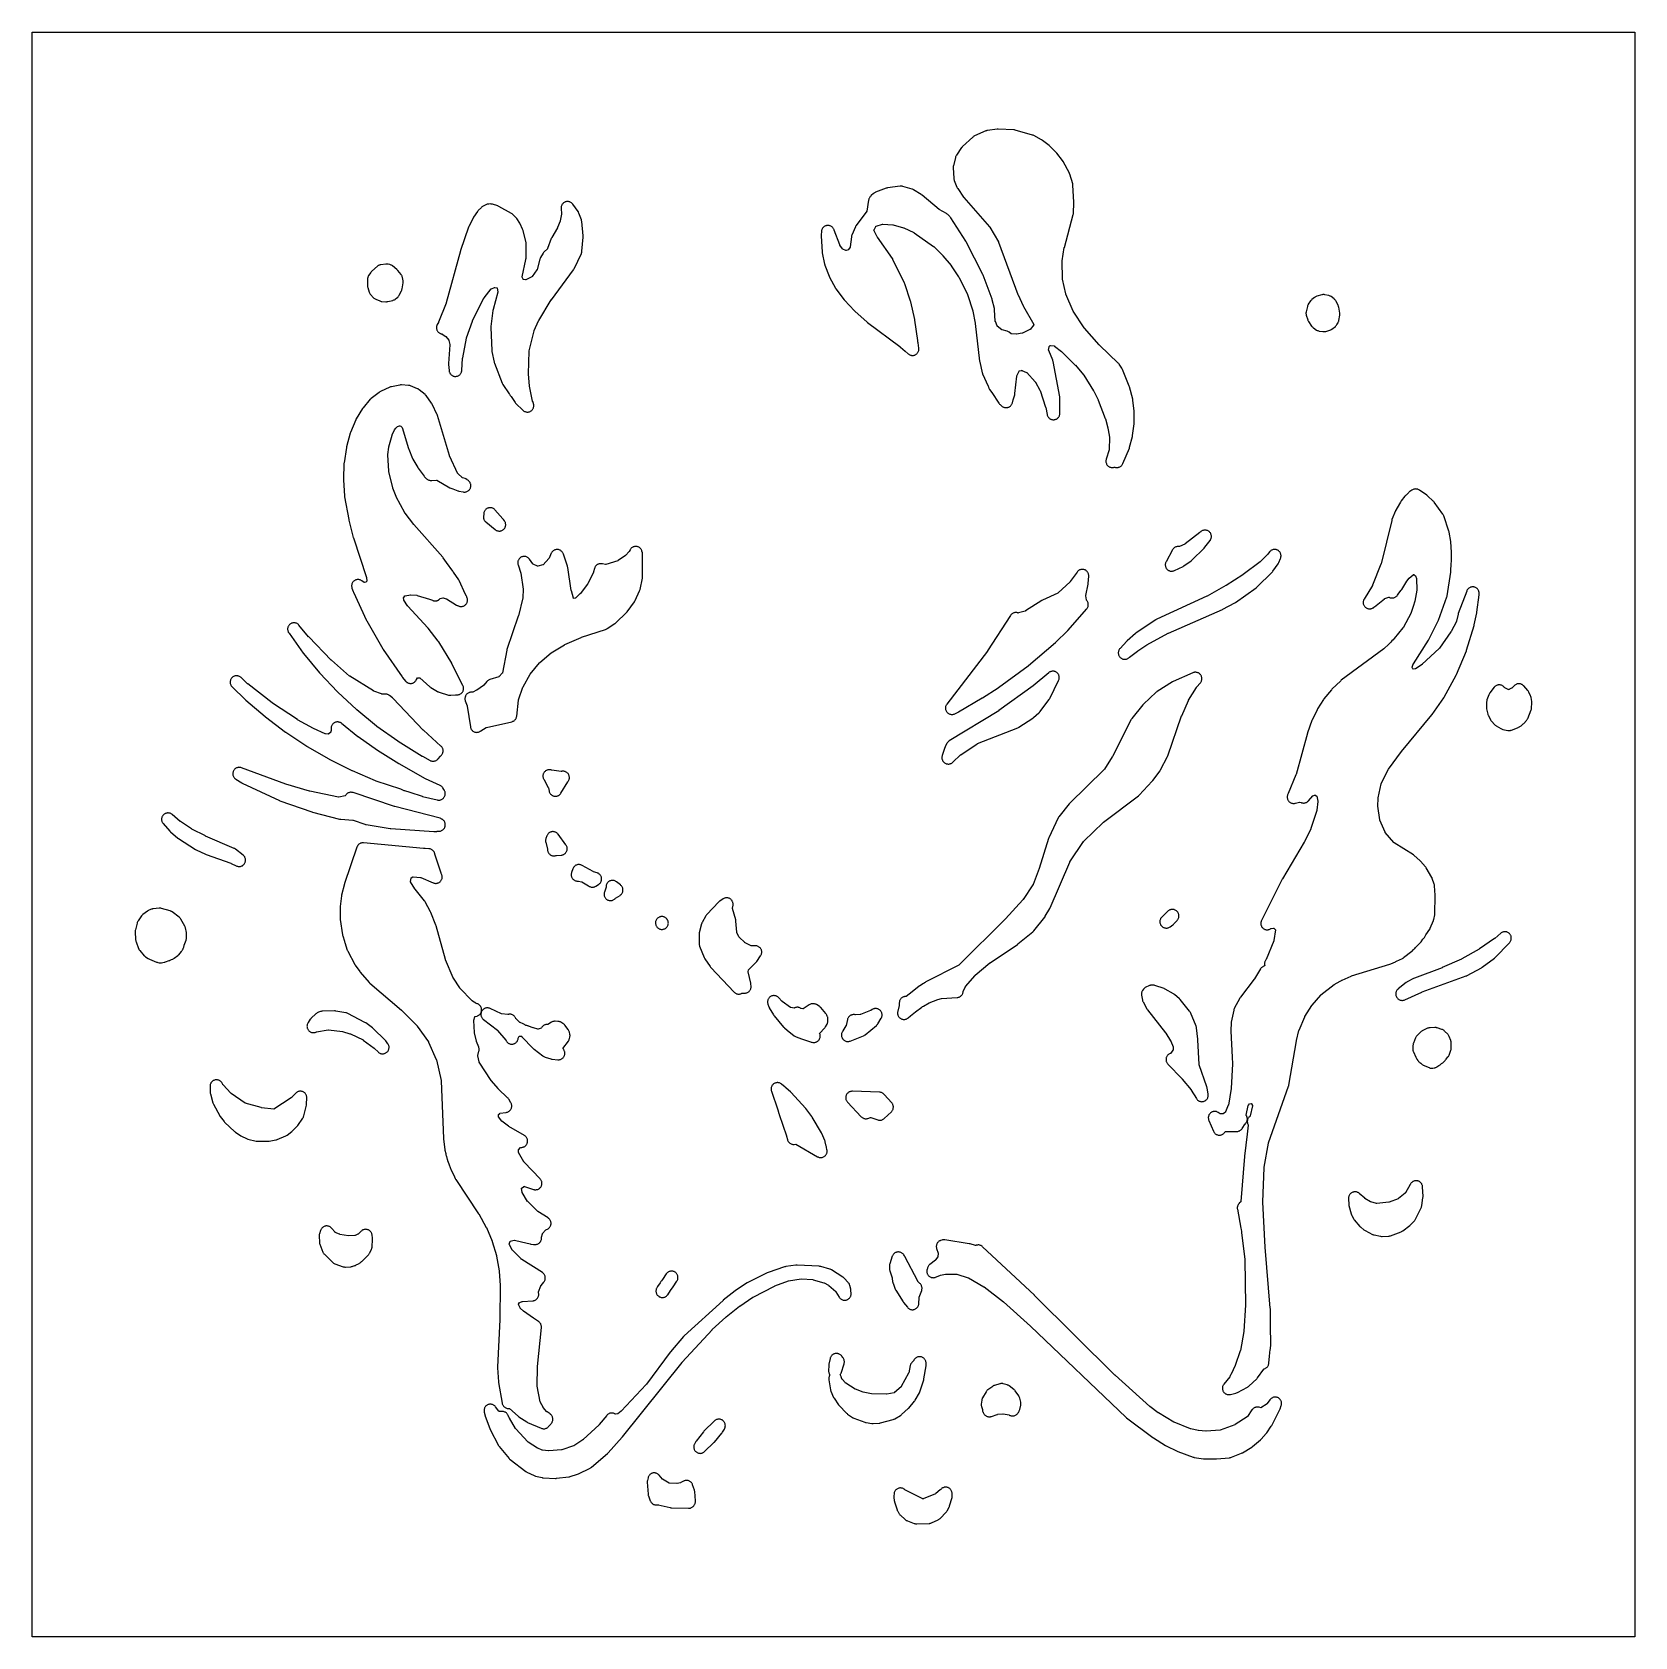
# Model space of a CAD drawing. Header units: millimetres. Extents: x 0 to 300, y 0 to 300.
import ezdxf

# ---------------------------------------------------------------- set-up
doc = ezdxf.new("R2010")
doc.units = ezdxf.units.MM
doc.layers.add('CUT', color=7, linetype='CONTINUOUS')

msp = doc.modelspace()

# ---------------------------------------------------------------- linework, layer by layer
at = {"layer": 'CUT'}
for points in [[(151.6802, 300), (299.6408, 300), (299.6689, 299.9986), (299.6703, 299.9705), (299.6703, 0.0295), (299.6689, 0.0014), (299.6408, 0), (150.7335, 0), (147.8556, 0), (0.0295, 0), (0.0014, 0.0014), (0, 0.0295), (0, 299.9705), (0.0014, 299.9986), (0.0295, 300), (149.1219, 300)], [(149.7109, 263.4277), (149.6314, 263.5137), (149.5438, 263.5916), (149.449, 263.6605), (149.3479, 263.7199), (149.2416, 263.7691), (149.1309, 263.8078), (149.017, 263.8354), (148.901, 263.8518), (148.7839, 263.8568), (148.6669, 263.8504), (148.551, 263.8325), (148.4375, 263.8035), (148.3273, 263.7635), (148.2216, 263.713), (148.1212, 263.6523), (148.0273, 263.5822), (147.9407, 263.5033), (147.8622, 263.4163), (147.7925, 263.322), (147.7324, 263.2214), (147.6824, 263.1154), (147.6429, 263.0051), (147.6144, 262.8914), (147.5972, 262.7755), (147.5253, 262.0523), (147.5197, 261.9578), (147.5215, 261.8631), (147.6938, 258.9355), (147.7028, 258.8438), (147.7187, 258.753), (148.1784, 256.6219), (148.2002, 256.5362), (148.2282, 256.4524), (149.0126, 254.3669), (149.0852, 254.2095), (150.2166, 252.1594), (150.3007, 252.028), (151.8102, 249.9768), (151.9041, 249.8644), (153.7741, 247.8832), (153.8513, 247.8084), (156.1263, 245.7941), (156.1997, 245.7342), (162.2233, 241.1954), (162.2451, 241.1714), (162.3343, 241.0909), (163.2266, 240.3629), (163.8114, 239.8529), (163.9029, 239.7807), (164.001, 239.7176), (164.1047, 239.6644), (164.2131, 239.6215), (164.3252, 239.5893), (164.4398, 239.5681), (164.556, 239.5582), (164.6726, 239.5596), (164.7885, 239.5723), (164.9026, 239.5961), (165.0138, 239.631), (165.1212, 239.6764), (165.2236, 239.7321), (165.3202, 239.7975), (165.4099, 239.8719), (165.492, 239.9546), (165.5657, 240.045), (165.6303, 240.142), (165.6852, 240.2449), (165.7298, 240.3526), (165.7637, 240.4642), (165.7867, 240.5785), (165.7984, 240.6945), (165.7989, 240.8111), (165.788, 240.9271), (165.6475, 241.9102), (165.6306, 242.0742), (165.619, 242.1571), (165.5819, 242.3696), (165.0387, 246.1707), (165.0207, 246.2679), (164.2637, 249.5853), (164.2351, 249.6888), (163.185, 252.9244), (163.1199, 253.0846), (160.9404, 257.5054), (160.8982, 257.5834), (160.8505, 257.6581), (158.0697, 261.6722), (158.0255, 261.7469), (157.4071, 262.9926), (157.3957, 263.0187), (157.4085, 263.0442), (157.7612, 263.6718), (157.7757, 263.6951), (157.8013, 263.7048), (159.0146, 264.1005), (159.042, 264.108), (159.0703, 264.1075), (160.9065, 263.9866), (160.9392, 263.9826), (160.9712, 263.9751), (162.8999, 263.4081), (162.9792, 263.3786), (164.8546, 262.5249), (164.8796, 262.512), (164.9033, 262.4969), (168.5442, 259.9244), (168.5634, 259.9096), (168.5814, 259.8933), (170.2617, 258.2395), (170.3035, 258.1939), (171.808, 256.371), (171.8445, 256.3219), (173.2197, 254.259), (173.2553, 254.1983), (174.883, 250.9975), (174.8931, 250.9756), (174.9013, 250.9531), (175.8747, 247.9142), (175.8922, 247.8459), (176.3362, 245.5668), (176.3434, 245.52), (177.1428, 238.5105), (177.1666, 238.3733), (177.6448, 236.3279), (177.6782, 236.2118), (177.7231, 236.0996), (178.7642, 233.8367), (178.7645, 233.8331), (178.7846, 233.7171), (178.8159, 233.6036), (178.8583, 233.4938), (178.8941, 233.4128), (178.9496, 233.3031), (179.016, 233.1996), (179.4142, 232.6442), (180.7735, 230.6237), (180.8327, 230.5432), (180.8983, 230.4678), (180.9701, 230.3982), (181.3052, 230.0991), (181.3948, 230.0266), (181.4909, 229.963), (181.5927, 229.9089), (181.6992, 229.8648), (181.8094, 229.8311), (181.9224, 229.8082), (182.037, 229.7962), (182.1522, 229.7953), (182.267, 229.8054), (182.3803, 229.8265), (182.3943, 229.8305), (182.3987, 229.8313), (182.5123, 229.8641), (182.6222, 229.9079), (182.7272, 229.9623), (182.8263, 230.0268), (182.9186, 230.1007), (183.0032, 230.1834), (183.0792, 230.274), (183.146, 230.3716), (183.2028, 230.4753), (183.2491, 230.5841), (183.2845, 230.697), (183.4363, 231.28), (183.7085, 232.22), (183.7331, 232.3214), (183.7488, 232.4246), (184.1005, 235.6723), (184.1058, 235.7046), (184.118, 235.7349), (184.535, 236.627), (184.5485, 236.6526), (184.5761, 236.661), (184.9886, 236.7655), (185.0163, 236.7711), (185.0425, 236.7608), (185.9082, 236.3746), (185.9354, 236.3608), (185.9571, 236.3394), (187.5493, 234.599), (187.5706, 234.5728), (187.5889, 234.5444), (188.4399, 233.0407), (188.4531, 233.0145), (188.4637, 232.9871), (189.4935, 229.8669), (189.5117, 229.7986), (189.7784, 228.488), (189.8073, 228.3744), (189.8472, 228.2641), (189.8977, 228.1583), (189.9583, 228.0579), (190.0284, 227.9639), (190.1073, 227.8772), (190.1943, 227.7986), (190.2885, 227.7288), (190.3892, 227.6686), (190.4952, 227.6185), (190.6056, 227.579), (190.7193, 227.5505), (190.8352, 227.5332), (190.9523, 227.5273), (191.0695, 227.5328), (191.1855, 227.5497), (191.2993, 227.5779), (191.4098, 227.6171), (191.516, 227.6668), (191.6168, 227.7267), (191.7113, 227.7961), (191.7985, 227.8745), (191.8777, 227.9609), (191.9481, 228.0547), (192.009, 228.1549), (192.0598, 228.2606), (192.1001, 228.3707), (192.1294, 228.4842), (192.1475, 228.6001), (192.1542, 228.7171), (192.1786, 231.6061), (192.1737, 231.7258), (192.1568, 231.8444), (190.8812, 238.4317), (190.8534, 238.5452), (190.8147, 238.6555), (190.0641, 240.5016), (190.0539, 240.5312), (190.0567, 240.5624), (190.1452, 241.1796), (190.1503, 241.2063), (190.1686, 241.2263), (190.3674, 241.4251), (190.3877, 241.4436), (190.415, 241.4408), (191.1117, 241.3359), (191.1418, 241.3298), (191.1669, 241.312), (192.4469, 240.3025), (192.497, 240.2582), (195.0296, 237.755), (195.0652, 237.7166), (196.5786, 235.9341), (196.6288, 235.8657), (198.4756, 232.9341), (198.5045, 232.8829), (199.3225, 231.2486), (199.3469, 231.1931), (200.654, 227.7524), (200.6726, 227.6945), (201.1192, 226.0268), (201.1294, 225.9818), (201.3805, 224.6372), (201.4222, 224.2183), (201.4243, 224.1964), (201.4244, 224.1962), (201.3915, 221.9423), (201.3895, 221.9124), (201.3816, 221.8834), (200.8192, 220.1642), (200.7876, 220.0486), (200.7678, 219.9305), (200.7598, 219.8109), (200.7638, 219.6912), (200.7798, 219.5724), (200.8074, 219.4558), (200.8466, 219.3426), (200.8969, 219.2339), (200.9577, 219.1307), (201.0286, 219.034), (201.1087, 218.945), (201.1973, 218.8643), (201.2935, 218.7929), (201.3964, 218.7315), (201.5049, 218.6806), (201.6179, 218.6408), (201.7343, 218.6124), (201.8529, 218.5958), (201.9727, 218.5911), (202.0923, 218.5984), (202.2105, 218.6176), (202.3263, 218.6484), (202.3846, 218.6672), (202.4333, 218.6517), (202.4439, 218.6477), (202.5585, 218.617), (202.6757, 218.5977), (202.7942, 218.5901), (202.9128, 218.5943), (203.0305, 218.6102), (203.146, 218.6376), (203.2583, 218.6763), (203.3661, 218.7259), (203.4686, 218.7859), (203.5646, 218.8557), (203.6532, 218.9347), (203.7336, 219.0221), (203.805, 219.117), (203.8666, 219.2184), (203.9179, 219.3255), (205.1464, 222.2514), (205.2022, 222.4174), (205.7191, 224.4298), (205.7473, 224.5775), (206.0288, 226.7989), (206.0382, 226.9336), (206.0657, 228.9848), (206.0573, 229.1429), (205.8137, 231.1867), (205.7812, 231.3552), (205.1612, 233.6692), (205.1199, 233.7949), (203.8897, 236.9466), (203.829, 237.0779), (203.7531, 237.201), (203.2324, 237.9406), (203.1596, 238.0339), (203.0779, 238.1196), (199.5533, 241.4701), (199.5177, 241.507), (196.7324, 244.6502), (196.6801, 244.7185), (194.6493, 247.8086), (194.6356, 247.8317), (194.624, 247.8558), (193.2815, 251.0106), (193.2723, 251.0351), (193.2653, 251.0604), (192.6335, 253.7939), (192.6281, 253.8247), (192.6259, 253.8558), (192.5664, 257.1704), (192.5671, 257.198), (192.5705, 257.2254), (192.9877, 259.7056), (193.0003, 259.7629), (194.6601, 265.89), (194.688, 266.0218), (194.7009, 266.1558), (194.7786, 268.0966), (194.7779, 268.2087), (194.6083, 271.3762), (194.5922, 271.5186), (194.5591, 271.6579), (194.0307, 273.4137), (193.9888, 273.5306), (193.935, 273.6426), (192.747, 275.8201), (192.6521, 275.9673), (191.6008, 277.363), (191.4892, 277.4912), (190.3085, 278.6673), (190.1877, 278.7725), (188.89, 279.7588), (188.746, 279.8528), (187.2992, 280.6552), (187.1777, 280.7139), (187.0505, 280.7586), (183.8069, 281.6964), (183.671, 281.7273), (183.5325, 281.7422), (180.651, 281.8838), (180.5352, 281.8839), (180.42, 281.8729), (178.6323, 281.6138), (178.5237, 281.5929), (178.4175, 281.5621), (178.3145, 281.5217), (176.208, 280.5796), (176.094, 280.5211), (175.9868, 280.4508), (175.8878, 280.3695), (173.9724, 278.617), (173.8772, 278.5194), (173.7936, 278.4115), (172.8068, 276.9763), (172.749, 276.8833), (172.6998, 276.7854), (172.6598, 276.6835), (172.6292, 276.5783), (172.2546, 275.0281), (172.2325, 274.9125), (172.222, 274.7952), (172.2229, 274.6775), (172.3399, 272.6359), (172.354, 272.5089), (172.3815, 272.3842), (172.4221, 272.2631), (172.9243, 270.9938), (172.9807, 270.8717), (173.0504, 270.7567), (174.14, 269.1675), (174.2269, 269.0555), (179.0002, 263.6042), (179.0178, 263.5821), (179.0332, 263.5584), (180.6707, 260.7649), (180.683, 260.7415), (180.6932, 260.7172), (184.2997, 250.9482), (184.3347, 250.8636), (185.2821, 248.7977), (185.332, 248.7008), (187.2632, 245.3343), (187.2761, 245.3091), (187.2602, 245.2857), (186.6111, 244.4243), (186.5932, 244.4027), (186.5686, 244.3893), (185.1715, 243.7088), (185.1444, 243.6972), (185.1156, 243.6912), (184.0199, 243.518), (183.9941, 243.5151), (183.9683, 243.5167), (183.1242, 243.6048), (183.0954, 243.6092), (183.0704, 243.6244), (182.6555, 243.9058), (182.5433, 243.9733), (182.4243, 244.0282), (182.3001, 244.0697), (181.3438, 244.3327), (181.3144, 244.3425), (181.2894, 244.3608), (180.4439, 245.0519), (180.4218, 245.072), (180.4093, 245.0991), (180.0992, 245.8713), (180.0891, 245.9009), (180.0854, 245.9319), (179.9392, 248.1095), (179.9288, 248.2059), (179.9106, 248.3012), (179.5266, 249.9507), (179.4823, 250.0976), (177.8143, 254.5738), (177.76, 254.6975), (174.6657, 260.7982), (174.6028, 260.9076), (171.7571, 265.3018), (171.6735, 265.4155), (171.5772, 265.5187), (171.1813, 265.8955), (171.1052, 265.9621), (171.0237, 266.022), (170.9375, 266.0748), (169.6096, 266.8139), (169.585, 266.8292), (169.5619, 266.8469), (166.3892, 269.5304), (166.3188, 269.5855), (166.2446, 269.6353), (164.8113, 270.52), (164.7194, 270.5713), (164.6232, 270.6144), (164.5237, 270.6489), (162.8133, 271.1584), (162.6884, 271.1885), (162.5611, 271.205), (162.4326, 271.2078), (162.3046, 271.1968), (159.9261, 270.8645), (159.7959, 270.8389), (159.6693, 270.799), (157.7051, 270.0594), (157.6082, 270.018), (157.5153, 269.9682), (157.4271, 269.9104), (157.3443, 269.8452), (156.8814, 269.4459), (156.7875, 269.3556), (156.7039, 269.2556), (156.6317, 269.1472), (156.5551, 269.0176), (156.5013, 268.9154), (156.4574, 268.8084), (156.4241, 268.6978), (156.4016, 268.5844), (156.0984, 266.5506), (156.0926, 266.5216), (156.0759, 266.4971), (154.069, 263.8431), (154.0114, 263.7599), (153.961, 263.6721), (153.9182, 263.5804), (153.2666, 262.0147), (153.2296, 261.9134), (153.202, 261.8091), (153.1837, 261.7028), (152.9552, 259.878), (152.9503, 259.8499), (152.9376, 259.8243), (152.6669, 259.3382), (152.6508, 259.3126), (152.6229, 259.3009), (152.2039, 259.1504), (152.1758, 259.1419), (152.1488, 259.1534), (151.5845, 259.428), (151.5594, 259.4417), (151.5413, 259.464), (151.0226, 260.1675), (151.0075, 260.19), (150.9968, 260.2148), (149.959, 262.9443), (149.9353, 263.0192), (149.8944, 263.1291), (149.8431, 263.2344), (149.7818, 263.3343)], [(75.6094, 244.8819), (75.6028, 244.7645), (75.6078, 244.647), (75.6241, 244.5306), (75.6519, 244.4164), (75.6906, 244.3054), (75.74, 244.1987), (75.7996, 244.0974), (75.8689, 244.0024), (75.9471, 243.9147), (76.0335, 243.835), (76.1273, 243.7641), (76.2276, 243.7028), (76.3334, 243.6516), (76.4438, 243.6109), (76.5575, 243.5813), (76.6403, 243.5682), (76.6555, 243.5649), (76.6823, 243.5495), (77.336, 243.1252), (77.362, 243.1062), (77.3834, 243.0821), (77.9214, 242.404), (77.9369, 242.3826), (77.944, 242.3572), (78.1214, 241.5871), (78.1267, 241.5576), (78.126, 241.5276), (77.8659, 238.0701), (77.8626, 237.9803), (77.8659, 237.8904), (77.9517, 236.7467), (77.9659, 236.6314), (77.9913, 236.518), (78.0275, 236.4076), (78.0742, 236.3012), (78.131, 236.1999), (78.1973, 236.1045), (78.2726, 236.016), (78.356, 235.9351), (78.4469, 235.8627), (78.5443, 235.7995), (78.6474, 235.7459), (78.7552, 235.7026), (78.8667, 235.6699), (78.9808, 235.6481), (79.0965, 235.6375), (79.2127, 235.6381), (79.3282, 235.6499), (79.4421, 235.6729), (79.5533, 235.7068), (79.6606, 235.7512), (79.7631, 235.8058), (79.8599, 235.8701), (79.95, 235.9435), (80.0326, 236.0252), (80.1069, 236.1145), (80.1722, 236.2106), (80.2279, 236.3125), (80.2735, 236.4194), (80.3086, 236.5301), (80.3327, 236.6438), (80.3458, 236.7592), (80.4937, 239.0552), (80.5033, 239.1297), (81.2104, 242.8128), (81.2154, 242.8345), (81.222, 242.8557), (82.3251, 245.9901), (82.3558, 246.0622), (84.4822, 250.2565), (84.4976, 250.2834), (84.5156, 250.3085), (85.8588, 251.9823), (85.8772, 252.0031), (85.9018, 252.0158), (86.4616, 252.2717), (86.4868, 252.2819), (86.5136, 252.2773), (86.941, 252.1844), (86.9694, 252.1767), (86.9749, 252.1478), (87.0705, 251.4676), (87.0731, 251.4381), (87.067, 251.4091), (86.197, 248.1311), (86.1669, 247.9783), (85.7742, 244.9631), (85.7653, 244.8622), (85.7651, 244.7609), (85.9331, 240.494), (85.9411, 240.3947), (85.9573, 240.2964), (86.3697, 238.3173), (86.394, 238.2206), (86.4263, 238.1263), (87.8937, 234.3604), (87.9491, 234.2388), (88.0177, 234.124), (89.2003, 232.3746), (89.2282, 232.3242), (89.3787, 232.0816), (89.432, 232.0027), (89.4914, 231.9284), (89.5394, 231.873), (90.297, 230.7522), (90.3738, 230.6506), (90.461, 230.5577), (91.771, 229.3028), (91.8614, 229.2244), (91.9592, 229.1555), (92.0634, 229.0966), (92.1729, 229.0484), (92.2866, 229.0113), (92.4035, 228.9857), (92.5224, 228.9719), (92.642, 228.97), (92.7613, 228.9801), (92.8789, 229.0019), (92.9938, 229.0354), (93.1048, 229.0801), (93.2107, 229.1357), (93.3106, 229.2016), (93.4035, 229.277), (93.4884, 229.3614), (93.5644, 229.4537), (93.6309, 229.5532), (93.6871, 229.6589), (93.7326, 229.7695), (93.7668, 229.8842), (93.7894, 230.0017), (93.8001, 230.1209), (93.799, 230.2405), (93.786, 230.3595), (93.7611, 230.4765), (93.7248, 230.5905), (93.5959, 230.9344), (93.5887, 230.956), (93.5832, 230.9781), (92.9864, 233.8297), (92.9757, 233.9035), (92.7985, 236.0628), (92.7968, 236.1337), (92.9497, 240.3302), (92.9524, 240.3604), (92.958, 240.3902), (93.8727, 244.1375), (93.8798, 244.1621), (93.889, 244.1859), (94.6957, 246.0405), (94.7342, 246.1145), (97.0656, 249.9211), (97.0932, 249.9623), (101.2119, 255.5831), (101.2725, 255.6743), (101.3246, 255.7706), (102.6961, 258.6108), (102.7396, 258.7128), (102.7736, 258.8184), (102.7976, 258.9266), (102.8116, 259.0366), (103.0245, 261.6893), (103.0283, 261.7958), (103.0226, 261.9021), (102.7577, 264.6101), (102.7439, 264.7087), (102.722, 264.8057), (102.6921, 264.9006), (102.2303, 266.1804), (102.1864, 266.286), (102.1326, 266.3869), (102.0694, 266.4823), (101.0759, 267.838), (101.0006, 267.9307), (100.9165, 268.0154), (100.8244, 268.0914), (100.7252, 268.1578), (100.6199, 268.214), (100.5096, 268.2595), (100.3952, 268.2938), (100.278, 268.3166), (100.1592, 268.3276), (100.0398, 268.3268), (99.9211, 268.3141), (99.8043, 268.2896), (99.6904, 268.2537), (99.5807, 268.2067), (99.4762, 268.1489), (99.378, 268.0811), (99.287, 268.0039), (99.2041, 267.918), (99.1301, 267.8242), (99.0659, 267.7236), (99.0119, 267.6172), (98.9688, 267.5058), (98.937, 267.3908), (98.9167, 267.2731), (98.9083, 267.1541), (98.9117, 267.0347), (98.9902, 266.0349), (98.9911, 266.0085), (98.9874, 265.9825), (98.7448, 264.6921), (98.7379, 264.6634), (98.7283, 264.6356), (98.25, 263.4486), (98.2407, 263.4278), (98.2299, 263.4078), (97.1528, 261.5906), (97.1026, 261.4967), (97.061, 261.3988), (96.3607, 259.5245), (96.3503, 259.5001), (96.3322, 259.481), (95.7665, 258.9339), (95.6953, 258.8588), (95.6308, 258.7779), (95.5735, 258.6917), (95.0702, 257.8583), (95.0169, 257.76), (94.973, 257.6571), (94.9389, 257.5506), (94.4145, 255.6072), (94.4064, 255.5817), (94.3918, 255.5593), (93.498, 254.3138), (93.4812, 254.2925), (93.4578, 254.2786), (92.332, 253.677), (92.3054, 253.6644), (92.2764, 253.669), (91.823, 253.7641), (91.795, 253.7714), (91.7831, 253.7978), (91.6388, 254.1639), (91.6296, 254.1912), (91.6341, 254.2196), (92.3203, 257.4722), (92.3389, 257.5884), (92.3461, 257.7058), (92.3766, 260.2936), (92.3696, 260.438), (92.3453, 260.5805), (91.7967, 262.9313), (91.763, 263.0484), (91.7177, 263.1614), (91.2547, 264.1649), (91.1755, 264.3094), (90.6437, 265.1395), (90.5863, 265.2214), (90.5223, 265.2982), (90.4522, 265.3694), (89.8559, 265.926), (89.7443, 266.0183), (89.6223, 266.0964), (87.275, 267.4078), (87.164, 267.4626), (87.0479, 267.5056), (86.0629, 267.8136), (85.9368, 267.8456), (85.808, 267.8638), (85.6779, 267.8679), (85.3713, 267.8611), (85.2646, 267.8539), (85.1589, 267.8373), (85.0551, 267.8113), (84.954, 267.7762), (84.8564, 267.7322), (84.3123, 267.4569), (84.2018, 267.3934), (84.0987, 267.3186), (84.0041, 267.2333), (83.4014, 266.6287), (83.3251, 266.5446), (83.2571, 266.4536), (82.5318, 265.3809), (82.4494, 265.239), (81.6703, 263.6575), (81.6122, 263.5179), (80.1116, 259.1589), (80.0886, 259.0844), (77.4395, 249.3825), (77.4172, 249.3163), (75.9995, 245.7999), (75.9704, 245.7381), (75.7481, 245.3282), (75.6971, 245.2223), (75.6568, 245.1119), (75.6275, 244.998)], [(67.3057, 256.3475), (67.2111, 256.4057), (67.1116, 256.4549), (67.0079, 256.4946), (66.9009, 256.5246), (66.5468, 256.6065), (66.442, 256.6259), (66.3358, 256.6359), (66.2291, 256.6364), (66.1229, 256.6274), (65.1917, 256.5072), (65.0765, 256.4866), (64.9638, 256.4548), (64.8548, 256.4122), (64.7504, 256.3592), (64.6517, 256.2963), (64.5596, 256.2241), (63.5231, 255.3261), (63.4425, 255.2494), (63.3693, 255.1656), (63.3042, 255.0754), (62.9188, 254.4854), (62.8631, 254.391), (62.8163, 254.2918), (62.7786, 254.1888), (62.7506, 254.0828), (62.7323, 253.9747), (62.724, 253.8653), (62.688, 252.6721), (62.6916, 252.5359), (62.7107, 252.401), (62.7449, 252.2691), (63.033, 251.372), (63.0793, 251.2507), (63.1384, 251.1351), (63.2097, 251.0266), (63.2923, 250.9264), (63.8218, 250.3509), (63.9149, 250.2601), (64.0173, 250.1799), (64.1277, 250.1112), (64.245, 250.0549), (65.0076, 249.7384), (65.1332, 249.6943), (65.2629, 249.6644), (65.3951, 249.649), (66.142, 249.6038), (66.256, 249.6023), (66.3695, 249.6116), (66.4817, 249.6317), (67.4247, 249.847), (67.5383, 249.8789), (67.6481, 249.9218), (67.7532, 249.9752), (67.8526, 250.0387), (67.9453, 250.1117), (68.353, 250.4664), (68.4317, 250.5415), (68.5034, 250.6234), (68.5673, 250.7114), (68.623, 250.8049), (69.0511, 251.6038), (69.1079, 251.726), (69.1508, 251.8538), (69.179, 251.9856), (69.3567, 253.1245), (69.3698, 253.254), (69.3687, 253.3842), (69.3536, 253.5135), (69.2471, 254.1303), (69.2196, 254.2518), (69.1796, 254.3698), (69.1277, 254.483), (69.0642, 254.5902), (68.99, 254.6902), (68.3541, 255.4606), (68.2772, 255.5452), (68.1926, 255.6221), (67.3945, 256.2809)], [(244.1678, 248.9632), (243.7422, 249.7403), (243.6772, 249.8457), (243.6017, 249.9439), (243.5164, 250.0337), (243.4224, 250.1143), (242.8662, 250.5431), (242.7759, 250.6063), (242.6802, 250.6609), (242.5799, 250.7066), (242.4758, 250.7429), (242.3688, 250.7694), (241.6763, 250.9078), (241.5637, 250.9249), (241.4499, 250.9311), (241.3361, 250.9265), (241.2232, 250.9112), (241.1123, 250.8852), (240.1991, 250.6251), (240.0839, 250.5859), (239.9732, 250.5352), (239.8683, 250.4735), (239.7702, 250.4016), (239.2706, 249.9948), (239.1849, 249.918), (239.1071, 249.8333), (239.0376, 249.7415), (238.6112, 249.1179), (238.5525, 249.0227), (238.5028, 248.9225), (238.4627, 248.818), (238.4325, 248.7103), (238.201, 247.7064), (238.1814, 247.5998), (238.1715, 247.4919), (238.1714, 247.3836), (238.1811, 247.2757), (238.2005, 247.1691), (238.2294, 247.0646), (238.507, 246.2135), (238.5455, 246.1114), (238.5931, 246.0132), (238.6494, 245.9198), (239.2252, 245.0563), (239.2944, 244.9627), (239.3723, 244.8763), (239.4583, 244.7978), (239.5514, 244.728), (240.1691, 244.3103), (240.2823, 244.2425), (240.4023, 244.1875), (240.5276, 244.1461), (240.6567, 244.1186), (241.3291, 244.0139), (241.4352, 244.0022), (241.542, 243.9999), (241.6486, 244.0072), (241.7541, 244.0239), (241.8576, 244.05), (242.6313, 244.2814), (242.7374, 244.3186), (242.8395, 244.3656), (242.9368, 244.422), (243.0283, 244.4871), (243.6718, 244.9922), (243.7559, 245.0648), (243.833, 245.1448), (243.9023, 245.2316), (243.9632, 245.3244), (244.1649, 245.6647), (244.2183, 245.7653), (244.2619, 245.8706), (244.2953, 245.9794), (244.3182, 246.091), (244.471, 247.0673), (244.4837, 247.1882), (244.4841, 247.3099), (244.4721, 247.4309), (244.302, 248.5649), (244.2817, 248.6685), (244.2524, 248.77), (244.2144, 248.8684)], [(61.2244, 197.6288), (61.1093, 197.6511), (60.9926, 197.6621), (60.8754, 197.6616), (60.7587, 197.6498), (60.6438, 197.6265), (60.5317, 197.5922), (60.4235, 197.5471), (60.3202, 197.4917), (60.2228, 197.4265), (60.1322, 197.352), (60.0493, 197.2691), (59.975, 197.1785), (59.9098, 197.081), (59.8544, 196.9777), (59.8094, 196.8694), (59.7751, 196.7573), (59.752, 196.6423), (59.7402, 196.5257), (59.7398, 196.4085), (59.7509, 196.2917), (59.7733, 196.1767), (59.8069, 196.0643), (60.0403, 195.4023), (60.0822, 195.2988), (62.5212, 190.009), (62.5708, 189.9129), (65.5835, 184.6775), (65.6365, 184.5936), (69.1947, 179.4463), (69.2488, 179.374), (69.8094, 178.6809), (69.887, 178.594), (69.9726, 178.515), (70.0655, 178.4447), (70.1648, 178.3837), (70.2695, 178.3327), (70.3787, 178.292), (70.4913, 178.2621), (70.6062, 178.2433), (70.7225, 178.2357), (70.8389, 178.2394), (70.9544, 178.2544), (71.0679, 178.2806), (71.1784, 178.3176), (71.2848, 178.3651), (71.386, 178.4227), (71.4812, 178.4899), (71.5694, 178.566), (71.6498, 178.6503), (71.7217, 178.742), (71.7843, 178.8402), (71.8371, 178.944), (71.8514, 178.9758), (71.8672, 179.0032), (72.0511, 179.288), (72.0678, 179.3112), (72.0963, 179.3103), (72.4337, 179.2834), (72.4645, 179.2793), (72.4891, 179.2602), (74.3843, 177.6244), (74.4594, 177.5646), (74.539, 177.511), (75.7962, 176.7367), (75.888, 176.6855), (75.9839, 176.6426), (76.0831, 176.6083), (77.8754, 176.0747), (77.9779, 176.049), (78.0822, 176.0324), (78.1876, 176.0251), (78.2933, 176.0271), (79.1337, 176.0801), (79.5462, 176.1061), (79.6637, 176.1193), (79.7794, 176.1441), (79.892, 176.1801), (80.0006, 176.227), (80.104, 176.2844), (80.2013, 176.3517), (80.2914, 176.4283), (80.3736, 176.5133), (80.4471, 176.606), (80.511, 176.7056), (80.5648, 176.8109), (80.608, 176.921), (80.6402, 177.0348), (80.661, 177.1512), (80.6702, 177.2691), (80.6678, 177.3874), (80.6537, 177.5048), (80.6282, 177.6203), (80.5914, 177.7327), (80.5437, 177.841), (78.4979, 181.9271), (78.45, 182.0138), (76.0198, 186.0063), (75.948, 186.1113), (74.073, 188.5633), (73.9994, 188.6505), (70.2447, 192.6978), (70.2282, 192.7171), (70.2134, 192.7379), (69.503, 193.8276), (69.4877, 193.854), (69.4842, 193.8843), (69.4591, 194.2786), (69.4586, 194.3058), (69.4747, 194.3279), (69.6865, 194.5918), (69.7064, 194.6143), (69.7357, 194.6212), (70.7443, 194.8059), (70.7703, 194.8094), (70.7963, 194.8085), (71.9288, 194.7161), (71.96, 194.7119), (71.9907, 194.7044), (74.2837, 194.0138), (74.519, 193.9311), (74.8445, 193.7799), (74.8509, 193.7773), (74.8938, 193.7571), (74.944, 193.7394), (74.9524, 193.736), (74.9608, 193.7335), (75.0085, 193.7167), (75.0553, 193.7054), (75.0641, 193.7027), (75.0745, 193.7007), (75.1268, 193.6881), (75.1695, 193.6822), (75.1785, 193.6805), (75.191, 193.6793), (75.2474, 193.6716), (75.2856, 193.6703), (75.2944, 193.6695), (75.3092, 193.6695), (75.369, 193.6674), (75.4025, 193.6697), (75.411, 193.6697), (75.4279, 193.6714), (75.4903, 193.6756), (75.5191, 193.6805), (75.5269, 193.6813), (75.5461, 193.6851), (75.6103, 193.696), (75.6341, 193.7026), (75.6412, 193.704), (75.6626, 193.7105), (75.7275, 193.7285), (75.7466, 193.7359), (75.7527, 193.7378), (75.7765, 193.7475), (75.8409, 193.7726), (75.8554, 193.7801), (75.8605, 193.7821), (75.8868, 193.7961), (75.9492, 193.828), (75.9595, 193.8347), (75.9634, 193.8368), (75.993, 193.8563), (76.0514, 193.8941), (76.0578, 193.8993), (76.0605, 193.9011), (76.0961, 193.93), (76.1463, 193.9702), (76.1494, 193.9733), (76.151, 193.9746), (76.2135, 194.0364), (76.233, 194.0556), (76.2339, 194.0565), (76.2652, 194.0906), (76.2946, 194.0999), (76.8118, 194.2347), (76.8414, 194.2409), (76.871, 194.2348), (77.4456, 194.0857), (77.4746, 194.0765), (77.5012, 194.0617), (79.3768, 192.8855), (79.4571, 192.8394), (79.5407, 192.7996), (79.6841, 192.738), (79.7304, 192.7181), (79.8425, 192.6764), (79.9582, 192.6461), (80.0763, 192.6275), (80.1956, 192.6207), (80.3151, 192.6258), (80.4335, 192.6428), (80.5495, 192.6715), (80.6622, 192.7116), (80.7703, 192.7627), (80.8727, 192.8243), (80.9686, 192.8958), (81.0568, 192.9764), (81.1366, 193.0655), (81.2071, 193.162), (81.2677, 193.2651), (81.3177, 193.3738), (81.3566, 193.4868), (81.3842, 193.6032), (81.3999, 193.7217), (81.4039, 193.8412), (81.3959, 193.9605), (81.376, 194.0784), (81.3446, 194.1937), (81.2949, 194.3457), (81.2568, 194.4464), (81.21, 194.5433), (80.9547, 195.0154), (79.9315, 197.3635), (79.8771, 197.4728), (79.8118, 197.576), (78.7808, 199.0368), (78.734, 199.1234), (78.6518, 199.2546), (77.4838, 200.8746), (76.872, 201.7415), (76.7887, 201.8465), (71.3699, 207.9469), (71.3443, 207.9778), (69.723, 210.0697), (69.7086, 210.0901), (69.6959, 210.1116), (68.0841, 213.1156), (68.0517, 213.1868), (67.4694, 214.725), (67.4485, 214.7914), (66.6757, 217.8734), (66.67, 217.9022), (66.6671, 217.9315), (66.5168, 220.9827), (66.5166, 221.0062), (66.5182, 221.0296), (66.6678, 222.4122), (66.6715, 222.4367), (66.6771, 222.4608), (67.295, 224.666), (67.3029, 224.6901), (67.3127, 224.7134), (67.7625, 225.6633), (67.9856, 225.9624), (68.2887, 226.2509), (68.6792, 226.3818), (68.71, 226.3903), (68.7415, 226.3851), (68.9607, 226.3371), (69.1337, 226.152), (69.1513, 226.1314), (69.1604, 226.1059), (70.3699, 222.1408), (70.4104, 222.0284), (71.1254, 220.3166), (71.1889, 220.1872), (72.0891, 218.5997), (72.1698, 218.4759), (73.2947, 216.9623), (73.3844, 216.8552), (73.6632, 216.5593), (73.7496, 216.4763), (73.8439, 216.4023), (73.9452, 216.3381), (74.0523, 216.2843), (74.1642, 216.2415), (74.2799, 216.21), (74.3981, 216.1903), (74.5178, 216.1824), (74.6376, 216.1865), (74.6846, 216.1929), (74.7504, 216.1982), (75.6303, 216.2243), (75.6571, 216.2239), (75.6811, 216.2118), (78.1272, 214.8335), (78.2824, 214.7601), (78.6655, 214.6115), (79.5752, 214.2587), (79.6747, 214.2251), (79.7767, 214.2003), (80.5972, 214.0383), (80.7142, 214.0212), (80.8324, 214.0156), (80.9505, 214.0217), (81.0675, 214.0395), (81.1821, 214.0686), (81.2934, 214.1089), (81.4001, 214.1599), (81.5013, 214.2213), (81.5959, 214.2922), (81.6831, 214.3722), (81.762, 214.4603), (81.8318, 214.5558), (81.8919, 214.6577), (81.9417, 214.765), (81.9807, 214.8767), (82.0085, 214.9917), (82.0248, 215.1088), (82.0295, 215.227), (82.0225, 215.3451), (82.004, 215.462), (81.974, 215.5764), (81.9329, 215.6873), (81.8811, 215.7937), (81.8191, 215.8944), (81.7475, 215.9886), (81.6669, 216.0752), (81.5782, 216.1535), (81.3572, 216.3299), (81.265, 216.3966), (81.1669, 216.4543), (81.0637, 216.5024), (80.9565, 216.5405), (80.4697, 216.688), (80.4395, 216.699), (80.4143, 216.719), (79.6469, 217.403), (79.6257, 217.4239), (79.6116, 217.4502), (78.0325, 220.7865), (78.0234, 220.8078), (78.016, 220.8298), (75.8094, 228.2996), (75.7812, 228.3836), (75.7468, 228.4652), (74.8243, 230.4512), (74.7668, 230.5601), (74.6984, 230.6625), (73.6722, 232.04), (73.5773, 232.1523), (73.4694, 232.2522), (72.364, 233.1559), (72.2693, 233.2258), (72.1683, 233.2862), (72.0617, 233.3363), (70.7754, 233.8665), (70.6516, 233.9097), (70.5239, 233.9392), (70.3937, 233.9546), (69.0625, 234.0386), (68.9582, 234.0406), (68.854, 234.0336), (68.7509, 234.0175), (67.1685, 233.7), (67.0317, 233.664), (66.9, 233.6122), (65.1245, 232.7892), (65.0107, 232.7288), (64.9039, 232.6566), (63.4069, 231.521), (63.3112, 231.4403), (63.2245, 231.35), (61.872, 229.7863), (61.8091, 229.7072), (61.7532, 229.623), (60.5826, 227.6907), (60.5387, 227.6117), (60.5009, 227.5296), (59.5214, 225.1734), (59.4714, 225.0274), (58.7807, 222.4854), (58.7522, 222.3506), (58.3205, 219.5024), (58.3078, 219.3679), (58.196, 216.4087), (58.1978, 216.2845), (58.3987, 213.2363), (58.4158, 213.0984), (59.1948, 208.8599), (59.2139, 208.7736), (60.06, 205.5335), (60.0804, 205.464), (62.5144, 198.0134), (62.5224, 197.9842), (62.5273, 197.9543), (62.5878, 197.4231), (62.5896, 197.3955), (62.5742, 197.3725), (62.4289, 197.1766), (62.4112, 197.1549), (62.384, 197.1488), (62.1317, 197.1044), (62.1023, 197.1007), (62.0775, 197.117), (61.647, 197.4319), (61.5491, 197.4964), (61.4454, 197.551), (61.3368, 197.5953)], [(221.5276, 98.1556), (221.4167, 98.1909), (221.3029, 98.2152), (221.1873, 98.2285), (221.071, 98.2304), (220.955, 98.2211), (220.8405, 98.2006), (220.7285, 98.1691), (220.62, 98.127), (220.5162, 98.0745), (220.4179, 98.0122), (220.3261, 97.9406), (220.2417, 97.8605), (220.1655, 97.7727), (220.0981, 97.6778), (220.0402, 97.5769), (219.9924, 97.4708), (219.955, 97.3606), (219.9285, 97.2473), (219.9131, 97.132), (219.909, 97.0157), (219.9161, 96.8996), (219.9344, 96.7847), (219.9638, 96.6721), (220.004, 96.5629), (220.8672, 94.5254), (220.9173, 94.4215), (220.9771, 94.3229), (221.046, 94.2304), (221.1235, 94.1451), (221.2089, 94.0675), (221.3013, 93.9985), (221.3999, 93.9387), (221.5038, 93.8887), (221.612, 93.8488), (221.7236, 93.8195), (221.8374, 93.8011), (221.9525, 93.7937), (222.0677, 93.7973), (222.1821, 93.812), (222.2946, 93.8376), (222.404, 93.8739), (222.5095, 93.9205), (222.61, 93.9771), (222.7046, 94.043), (222.7925, 94.1177), (222.8728, 94.2005), (223.0769, 94.4323), (223.096, 94.452), (223.1233, 94.4536), (224.1396, 94.4649), (225.2137, 94.4767), (225.333, 94.484), (225.451, 94.5031), (225.5666, 94.5339), (225.6785, 94.576), (225.7856, 94.6291), (225.8208, 94.6487), (225.9191, 94.71), (226.011, 94.7805), (226.0957, 94.8596), (226.1724, 94.9464), (226.2403, 95.0403), (226.7912, 95.884), (226.8077, 95.907), (226.836, 95.9335), (226.9176, 96.0183), (226.9177, 96.0184), (226.9419, 96.0491), (226.9905, 96.1106), (226.9906, 96.1107), (226.9907, 96.1108), (227.016, 96.1503), (227.054, 96.2096), (227.0541, 96.2098), (227.0542, 96.2099), (227.0771, 96.2547), (227.1076, 96.3143), (227.1077, 96.3146), (227.1078, 96.3148), (227.1268, 96.3633), (227.1506, 96.4238), (227.1507, 96.4241), (227.1508, 96.4245), (227.1653, 96.4756), (227.1827, 96.537), (227.1828, 96.5374), (227.1829, 96.5378), (227.1924, 96.5909), (227.2036, 96.6528), (227.2036, 96.6533), (227.2037, 96.6537), (227.208, 96.708), (227.213, 96.7701), (227.213, 96.7706), (227.213, 96.7711), (227.212, 96.826), (227.2109, 96.8877), (227.2108, 96.8883), (227.2108, 96.8889), (227.2044, 96.9437), (227.1973, 97.0045), (227.1971, 97.0052), (227.1971, 97.0058), (227.1852, 97.06), (227.1723, 97.1195), (227.1721, 97.1202), (227.1719, 97.1209), (227.1548, 97.1738), (227.1362, 97.2315), (227.1358, 97.2322), (227.1356, 97.233), (227.1133, 97.284), (227.0892, 97.3394), (227.0888, 97.3401), (227.0885, 97.3409), (227.0612, 97.3896), (227.032, 97.4421), (227.0315, 97.4429), (227.031, 97.4437), (226.9985, 97.4957), (227.0032, 97.5248), (227.3941, 99.3463), (227.4019, 99.3751), (227.4179, 99.4004), (227.5925, 99.6484), (227.6108, 99.6718), (227.6403, 99.6747), (227.6411, 99.6747), (227.9522, 99.6894), (227.9813, 99.6894), (227.997, 99.6649), (228.1865, 99.3348), (228.1992, 99.3102), (228.1942, 99.283), (227.7504, 97.3804), (227.7427, 97.3535), (227.7006, 97.3227), (227.6869, 97.3136), (227.5954, 97.2392), (227.5117, 97.1561), (227.4365, 97.0652), (227.3706, 96.9674), (227.3147, 96.8635), (227.2692, 96.7547), (227.2346, 96.642), (227.2112, 96.5264), (227.1993, 96.409), (227.199, 96.2911), (227.2103, 96.1737), (227.233, 96.0579), (227.267, 95.945), (227.3119, 95.8359), (227.3673, 95.7318), (227.3875, 95.698), (227.3855, 95.6683), (227.184, 93.9701), (226.694, 89.8402), (226.6897, 89.7983), (225.9914, 81.4098), (225.9879, 81.3828), (225.9708, 81.3616), (225.7019, 81.06), (225.6695, 81.0271), (225.5926, 80.9409), (225.5244, 80.8478), (225.4654, 80.7485), (225.4163, 80.6441), (225.3774, 80.5353), (225.3491, 80.4234), (225.3317, 80.3093), (225.3254, 80.194), (225.3302, 80.0786), (225.346, 79.9642), (226.0177, 76.3909), (226.0483, 76.1823), (226.109, 75.7686), (226.1304, 75.6224), (226.147, 75.5092), (226.7095, 70.6383), (226.7205, 70.5064), (226.87, 62.0659), (226.8687, 62.0152), (226.5433, 57.1629), (226.5355, 57.0987), (225.9065, 53.5364), (225.9051, 53.5299), (225.8985, 53.5081), (224.9514, 50.7408), (224.156, 49.0848), (224.123, 49.0272), (224.1066, 48.9985), (224.0142, 48.8367), (223.9065, 48.6481), (222.7949, 47.2352), (222.7259, 47.1381), (222.667, 47.0346), (222.6186, 46.9258), (222.5812, 46.8127), (222.5553, 46.6964), (222.541, 46.5782), (222.5384, 46.4591), (222.5477, 46.3404), (222.5687, 46.2232), (222.6013, 46.1086), (222.645, 45.9978), (222.6995, 45.8919), (222.7642, 45.7919), (222.8385, 45.6988), (222.9217, 45.6136), (223.0129, 45.537), (223.1113, 45.4699), (223.2158, 45.4128), (223.3255, 45.3663), (223.4392, 45.331), (223.5559, 45.3071), (223.6744, 45.2949), (223.7935, 45.2945), (223.912, 45.3059), (224.0289, 45.329), (224.0639, 45.3378), (225.0789, 45.5914), (225.2123, 45.6332), (225.3399, 45.6901), (227.2333, 46.6709), (227.3319, 46.7281), (227.4246, 46.7944), (227.5107, 46.8691), (228.9771, 48.2715), (229.055, 48.3533), (229.1249, 48.4422), (230.2851, 50.0695), (230.303, 50.0921), (230.3043, 50.0926), (230.4119, 50.1219), (230.5198, 50.1628), (230.6232, 50.2139), (230.7213, 50.2747), (230.8131, 50.3446), (230.8978, 50.4231), (230.9745, 50.5093), (231.0426, 50.6024), (231.1015, 50.7017), (231.1505, 50.8062), (231.1892, 50.9149), (231.2174, 51.0268), (231.2346, 51.1409), (231.3724, 52.4868), (231.5047, 53.703), (231.5117, 53.8205), (231.512, 53.8494), (231.5931, 54.6425), (231.5993, 54.7809), (231.5547, 58.082), (231.5692, 59.5146), (231.5657, 59.6197), (231.5273, 60.1125), (231.5107, 61.3484), (231.5066, 61.4322), (230.5534, 72.8387), (230.5522, 72.8568), (230.1047, 81.2775), (230.1043, 81.3317), (230.3414, 87.7055), (230.3502, 87.7878), (231.1497, 92.2989), (231.155, 92.3231), (231.1623, 92.3467), (234.9215, 102.9483), (234.9518, 103.047), (234.9735, 103.1479), (236.3875, 111.4507), (236.3968, 111.495), (236.8672, 113.382), (236.8741, 113.4055), (236.8829, 113.4284), (237.9474, 115.8919), (237.987, 115.968), (239.27, 118.0555), (239.2834, 118.0754), (239.2982, 118.0941), (240.9353, 119.9949), (240.9554, 120.0161), (240.9775, 120.0352), (243.4351, 121.9599), (244.574, 122.5947), (244.7836, 122.7115), (244.8744, 122.7621), (244.9347, 122.7957), (246.6214, 123.5442), (246.6891, 123.5695), (253.8798, 125.7704), (254.0385, 125.8316), (254.8809, 126.227), (254.9755, 126.2631), (255.088, 126.3203), (255.1248, 126.3414), (256.2048, 126.8484), (256.3219, 126.9116), (256.4314, 126.9873), (257.9621, 128.1774), (258.0748, 128.277), (258.3019, 128.5044), (258.3673, 128.5574), (258.4433, 128.6245), (258.5134, 128.6978), (258.6498, 128.853), (259.5393, 129.7441), (259.6144, 129.8267), (259.6815, 129.9159), (260.0195, 130.4117), (260.2401, 130.6627), (260.3249, 130.7712), (260.3967, 130.8886), (260.5866, 131.2434), (261.3002, 132.29), (261.3646, 132.3959), (261.4178, 132.5079), (261.9994, 133.9161), (262.0387, 134.0261), (262.0671, 134.1395), (262.2331, 134.9721), (262.2495, 135.0791), (262.2561, 135.187), (262.3114, 138.5527), (262.3094, 138.6441), (262.2041, 140.4031), (262.1932, 140.5078), (262.1732, 140.6111), (262.1442, 140.7123), (261.7934, 141.7605), (261.749, 141.8737), (261.6934, 141.9818), (260.6483, 143.7837), (260.5897, 143.8749), (260.5231, 143.9605), (259.6128, 145.0273), (259.5476, 145.0978), (259.4769, 145.1629), (258.4042, 146.0742), (258.2663, 146.1754), (254.6729, 148.4361), (254.6486, 148.4532), (254.6281, 148.4747), (252.9955, 150.3739), (252.9774, 150.3972), (252.9642, 150.4236), (251.9687, 152.6959), (251.9589, 152.7214), (251.9539, 152.7482), (251.6017, 155.2704), (251.5992, 155.2971), (251.599, 155.3239), (251.6579, 156.777), (251.6599, 156.8015), (251.6639, 156.8257), (252.2117, 159.4688), (252.2182, 159.4942), (252.229, 159.5181), (253.5841, 162.1982), (253.5966, 162.2205), (253.6109, 162.2416), (256.0308, 165.5019), (256.0502, 165.5266), (261.7219, 172.386), (261.7796, 172.4617), (263.9449, 175.5495), (264.0155, 175.6632), (266.2587, 179.7702), (266.3127, 179.8826), (268.1712, 184.3282), (268.2129, 184.4445), (269.6101, 189.0767), (269.635, 189.1741), (270.1195, 191.4571), (270.1366, 191.5591), (270.539, 194.8162), (270.5472, 194.9181), (270.5518, 195.0399), (270.5505, 195.1564), (270.538, 195.2722), (270.5142, 195.3863), (270.4795, 195.4975), (270.4342, 195.6049), (270.3787, 195.7073), (270.3136, 195.8039), (270.2393, 195.8937), (270.1567, 195.9759), (270.0666, 196.0496), (269.9697, 196.1143), (269.8669, 196.1693), (269.7594, 196.2141), (269.648, 196.2482), (269.5338, 196.2714), (269.4179, 196.2833), (269.3014, 196.284), (269.1853, 196.2734), (269.0709, 196.2516), (268.9591, 196.2188), (268.851, 196.1752), (268.7476, 196.1215), (268.65, 196.0579), (268.559, 195.9852), (268.4754, 195.904), (268.4001, 195.815), (268.3338, 195.7192), (268.2772, 195.6174), (268.2306, 195.5106), (266.6461, 191.3324), (266.5966, 191.1667), (266.3075, 189.8631), (266.3009, 189.8382), (266.2901, 189.815), (265.3266, 187.9474), (265.2833, 187.8762), (263.1341, 184.8361), (263.1152, 184.8122), (263.0941, 184.7903), (259.9211, 181.8259), (259.9014, 181.809), (259.8803, 181.7939), (258.6179, 180.9701), (258.591, 180.9546), (258.5601, 180.9513), (258.2117, 180.9324), (258.1829, 180.9323), (258.1669, 180.9564), (258.0176, 181.2079), (258.0042, 181.2332), (258.0124, 181.2605), (258.2189, 181.8451), (258.232, 181.8763), (258.2485, 181.9058), (261.0753, 186.3547), (261.1321, 186.4542), (262.8933, 189.9168), (262.9529, 190.0546), (264.5232, 194.42), (264.5566, 194.5287), (264.5796, 194.6402), (265.2655, 199.0124), (265.2794, 199.159), (265.3316, 200.7486), (265.3549, 200.9459), (265.3628, 201.1178), (265.3544, 201.4446), (265.3932, 202.6284), (265.3908, 202.7537), (265.2522, 204.6848), (265.2399, 204.7908), (264.9616, 206.5091), (264.9406, 206.6108), (264.9108, 206.7102), (263.9177, 209.5761), (263.8745, 209.6837), (263.821, 209.7867), (263.7579, 209.884), (262.127, 212.1506), (262.0522, 212.2443), (261.9685, 212.33), (260.9105, 213.3102), (260.8429, 213.3683), (260.7712, 213.4213), (259.3722, 214.3757), (259.2717, 214.4373), (259.1657, 214.4887), (259.0551, 214.5294), (258.941, 214.5591), (258.9118, 214.5652), (258.7928, 214.5839), (258.6725, 214.5905), (258.5522, 214.585), (258.433, 214.5675), (258.3162, 214.5382), (258.2029, 214.4973), (258.0943, 214.4452), (257.9914, 214.3825), (257.5719, 214.0969), (257.4845, 214.0314), (257.4034, 213.9581), (257.3293, 213.8779), (257.0467, 213.5423), (256.9738, 213.5031), (256.8835, 213.4434), (256.7989, 213.3758), (256.7208, 213.3009), (256.6497, 213.2193), (255.9743, 212.3687), (255.8986, 212.262), (255.835, 212.1476), (255.6605, 211.7888), (254.9804, 210.6442), (254.9376, 210.5654), (254.9007, 210.4837), (254.2485, 208.8817), (254.1948, 208.7161), (252.199, 200.6088), (252.1748, 200.5327), (250.6347, 196.6173), (250.6239, 196.593), (250.6109, 196.5697), (249.0382, 194.0225), (248.9812, 193.9191), (248.9346, 193.8107), (248.8989, 193.6982), (248.8745, 193.5827), (248.8615, 193.4654), (248.8601, 193.3473), (248.8703, 193.2297), (248.892, 193.1137), (248.9249, 193.0004), (248.9689, 192.8908), (249.0234, 192.7861), (249.088, 192.6873), (249.1619, 192.5953), (249.2445, 192.511), (249.335, 192.4352), (249.4325, 192.3687), (249.5361, 192.3121), (249.6447, 192.2659), (249.7574, 192.2306), (249.8729, 192.2066), (249.9903, 192.194), (250.1083, 192.1931), (250.1628, 192.1953), (250.2733, 192.2049), (250.3824, 192.2248), (250.4892, 192.2546), (250.5928, 192.2941), (250.6924, 192.343), (250.7869, 192.401), (250.8758, 192.4674), (251.0109, 192.5784), (252.8393, 194.0818), (252.8626, 194.099), (252.8898, 194.1089), (253.6651, 194.3478), (253.6945, 194.3552), (253.7227, 194.3442), (253.7304, 194.3408), (253.7871, 194.3155), (253.8981, 194.2723), (254.0128, 194.2404), (254.1301, 194.22), (254.2488, 194.2114), (254.3678, 194.2145), (254.4859, 194.2294), (254.6019, 194.2559), (254.7148, 194.2939), (254.8233, 194.3428), (254.9265, 194.4022), (255.0233, 194.4715), (255.1127, 194.5501), (255.1939, 194.6372), (255.266, 194.7319), (255.5382, 195.1283), (255.9884, 195.6512), (256.046, 195.7236), (256.0979, 195.8002), (257.0497, 197.33), (257.464, 197.9334), (258.2211, 198.5322), (258.3006, 198.5951), (258.3063, 198.5996), (258.3071, 198.6002), (258.317, 198.5937), (258.6237, 198.3683), (258.6459, 198.3504), (258.6572, 198.3241), (258.8231, 197.8814), (258.8328, 197.8503), (258.8356, 197.8179), (258.8996, 195.7141), (258.8988, 195.682), (258.8946, 195.6502), (258.5174, 193.6292), (258.2357, 192.5954), (257.8452, 191.5242), (257.8125, 191.4504), (256.345, 188.6619), (256.3288, 188.6347), (256.3098, 188.6093), (254.6413, 186.6148), (254.4467, 186.4085), (254.2252, 186.1736), (254.0438, 185.9812), (253.5941, 185.5043), (252.788, 184.7536), (252.7351, 184.7097), (244.7792, 178.8474), (244.658, 178.7451), (243.018, 177.1632), (242.9216, 177.0586), (241.5311, 175.356), (241.4491, 175.2428), (240.3162, 173.4688), (240.2418, 173.3339), (239.325, 171.3855), (239.2824, 171.2829), (238.4579, 169.0043), (238.4287, 168.9122), (236.3314, 161.2323), (236.3061, 161.159), (234.837, 157.6465), (234.8301, 157.6352), (234.7726, 157.5305), (234.7259, 157.4207), (234.6902, 157.3068), (234.6661, 157.1899), (234.6537, 157.0712), (234.6531, 156.9519), (234.6644, 156.8331), (234.6875, 156.716), (234.7221, 156.6017), (234.7678, 156.4915), (234.8243, 156.3864), (234.8909, 156.2873), (234.9671, 156.1954), (235.052, 156.1116), (235.1448, 156.0365), (235.2446, 155.9711), (235.3504, 155.9159), (235.4612, 155.8714), (235.5758, 155.8382), (235.6932, 155.8166), (235.8121, 155.8067), (235.9314, 155.8087), (236.05, 155.8225), (236.1666, 155.848), (236.1854, 155.8531), (236.9599, 156.0636), (236.9889, 156.0699), (237.0173, 156.0616), (237.2551, 155.9786), (237.3393, 155.9493), (237.4547, 155.9154), (237.5729, 155.8933), (237.6927, 155.883), (237.813, 155.8849), (237.9324, 155.8988), (238.0499, 155.9245), (238.1642, 155.9619), (238.2742, 156.0105), (238.3787, 156.0699), (238.4768, 156.1395), (238.5675, 156.2185), (238.6497, 156.3062), (239.4226, 157.2176), (239.4443, 157.2406), (239.4737, 157.2526), (239.8509, 157.3829), (239.8791, 157.3911), (239.9046, 157.3765), (240.1929, 157.1922), (240.2174, 157.1747), (240.2244, 157.1453), (240.3953, 156.2069), (240.3991, 156.1786), (240.3974, 156.1502), (240.2236, 154.5275), (240.2185, 154.4959), (240.21, 154.465), (239.1057, 151.1446), (239.0742, 151.0681), (237.8665, 148.6251), (237.8438, 148.5833), (233.7558, 141.7412), (233.7122, 141.6615), (229.8504, 133.9222), (229.8031, 133.8144), (229.7666, 133.7026), (229.7412, 133.5877), (229.7272, 133.4709), (229.7247, 133.3532), (229.7337, 133.2359), (229.7541, 133.1201), (229.7858, 133.0067), (229.8285, 132.8971), (229.8817, 132.7921), (229.9449, 132.6929), (230.0175, 132.6003), (230.0988, 132.5153), (230.1881, 132.4387), (230.2845, 132.3711), (230.387, 132.3134), (230.4946, 132.2659), (230.6064, 132.2292), (230.7213, 132.2037), (230.8381, 132.1895), (230.9557, 132.1868), (231.0731, 132.1957), (231.1889, 132.216), (231.3023, 132.2475), (231.412, 132.29), (231.517, 132.3431), (231.6164, 132.4061), (231.6569, 132.4347), (231.687, 132.4409), (232.1113, 132.5042), (232.141, 132.5071), (232.1635, 132.4874), (232.4327, 132.2268), (232.4516, 132.2066), (232.449, 132.179), (232.1595, 130.1646), (232.155, 130.1403), (232.1466, 130.1173), (230.7123, 126.6264), (230.7028, 126.6055), (230.6917, 126.5855), (230.6047, 126.4413), (230.5494, 126.3386), (230.5042, 126.2309), (230.4698, 126.1194), (230.4463, 126.005), (230.4341, 125.8889), (230.4332, 125.7722), (230.4437, 125.6559), (230.4654, 125.5412), (230.4942, 125.4426), (230.4041, 125.4251), (230.291, 125.3914), (230.1817, 125.3467), (230.0773, 125.2915), (229.9789, 125.2263), (229.8873, 125.1518), (229.8035, 125.0686), (229.7283, 124.9775), (229.6624, 124.8796), (228.5309, 123.0042), (228.4919, 122.9473), (225.8993, 119.5924), (225.8385, 119.5062), (225.7856, 119.4149), (224.7732, 117.4798), (224.7266, 117.3797), (224.6894, 117.2757), (224.6618, 117.1688), (224.1968, 114.941), (224.1819, 114.8534), (224.1735, 114.7649), (224.0922, 113.3569), (224.0925, 113.2146), (224.3894, 108.3476), (224.4157, 107.1486), (224.4153, 107.1089), (224.2134, 102.5407), (223.6616, 99.4325), (223.6546, 99.4021), (223.6444, 99.3725), (223.1487, 98.1487), (223.1359, 98.1213), (223.1133, 98.1012), (222.7759, 97.8305), (222.751, 97.8125), (222.7204, 97.8093), (222.2109, 97.7827), (222.1812, 97.7827), (222.1551, 97.7969), (221.7365, 98.0538), (221.6345, 98.1098)], [(84.4164, 209.0944), (84.4465, 208.983), (84.4871, 208.8751), (84.5379, 208.7715), (84.5983, 208.6733), (84.668, 208.5814), (84.7461, 208.4965), (84.832, 208.4196), (86.595, 206.9873), (86.6909, 206.917), (86.7934, 206.8565), (86.9013, 206.8064), (87.0137, 206.7673), (87.1294, 206.7395), (87.2473, 206.7233), (87.3662, 206.7188), (87.4849, 206.7262), (87.6024, 206.7452), (87.7174, 206.7758), (87.8288, 206.8177), (87.9355, 206.8703), (88.0364, 206.9333), (88.1306, 207.006), (88.2172, 207.0876), (88.2953, 207.1774), (88.364, 207.2745), (88.4229, 207.3779), (88.4712, 207.4867), (88.5084, 207.5997), (88.5343, 207.7158), (88.5486, 207.834), (88.5511, 207.9529), (88.5418, 208.0715), (88.5209, 208.1887), (88.4884, 208.3031), (88.4447, 208.4138), (88.3903, 208.5197), (88.3257, 208.6196), (88.1158, 208.9113), (88.0368, 209.0097), (86.5345, 210.692), (86.4521, 210.7757), (86.3619, 210.8509), (86.2648, 210.9169), (86.1617, 210.9732), (86.0536, 211.019), (85.9415, 211.0541), (85.8265, 211.0781), (85.7097, 211.0907), (85.5923, 211.0918), (85.4753, 211.0815), (85.3599, 211.0597), (85.2472, 211.0268), (85.1382, 210.983), (85.034, 210.9288), (84.9356, 210.8647), (84.844, 210.7912), (84.76, 210.7091), (84.6844, 210.6193), (84.6179, 210.5224), (84.5613, 210.4195), (84.5149, 210.3116), (84.4794, 210.1997), (84.4549, 210.0848), (84.4418, 209.9681), (84.4403, 209.8568), (84.438, 209.8232), (84.4015, 209.519), (84.4017, 209.519), (84.3919, 209.4384), (84.389, 209.3231), (84.3972, 209.2081)], [(211.8645, 200.5518), (211.8574, 200.436), (211.8616, 200.32), (211.8769, 200.2049), (211.9033, 200.0919), (211.9405, 199.9819), (211.9882, 199.8761), (212.0458, 199.7753), (212.1129, 199.6806), (212.1889, 199.5928), (212.273, 199.5128), (212.3644, 199.4412), (212.4623, 199.3789), (212.5657, 199.3262), (212.6738, 199.2839), (212.7855, 199.2521), (212.8997, 199.2313), (213.0153, 199.2217), (213.1314, 199.2232), (213.2468, 199.236), (213.3604, 199.2598), (213.4712, 199.2945), (213.578, 199.3398), (215.1817, 200.1122), (215.2722, 200.1606), (215.3583, 200.2167), (216.6821, 201.1619), (216.7548, 201.2182), (216.823, 201.2799), (219.152, 203.5536), (219.2667, 203.6829), (220.2425, 204.9579), (220.299, 205.0384), (220.3487, 205.1232), (220.3555, 205.1361), (220.4057, 205.2426), (220.4452, 205.3534), (220.4737, 205.4677), (220.4908, 205.5841), (220.4964, 205.7017), (220.4905, 205.8192), (220.4731, 205.9357), (220.4443, 206.0498), (220.4046, 206.1606), (220.3541, 206.2669), (220.2935, 206.3678), (220.2233, 206.4623), (220.1442, 206.5495), (220.0569, 206.6284), (219.9623, 206.6985), (219.8613, 206.7589), (219.7548, 206.8091), (219.644, 206.8487), (219.5298, 206.8773), (219.4133, 206.8945), (219.2958, 206.9002), (219.1782, 206.8943), (219.0618, 206.877), (218.9476, 206.8484), (218.8368, 206.8087), (218.7304, 206.7583), (218.6295, 206.6978), (218.5349, 206.6276), (218.4477, 206.5486), (218.401, 206.497), (218.4007, 206.4973), (218.3548, 206.4474), (218.3292, 206.4253), (215.6134, 204.3293), (215.584, 204.3093), (215.5524, 204.2929), (214.5499, 203.8468), (214.5239, 203.8367), (214.4961, 203.8342), (214.1968, 203.821), (214.0738, 203.8092), (213.9526, 203.7848), (213.8346, 203.7481), (213.721, 203.6995), (213.613, 203.6394), (213.5117, 203.5685), (213.4183, 203.4876), (213.3337, 203.3975), (213.2588, 203.2992), (213.1944, 203.1937), (212.0022, 200.9924), (211.9519, 200.8878), (211.9119, 200.7788), (211.8827, 200.6665)], [(81.8509, 176.5747), (81.7376, 176.5421), (81.628, 176.4986), (81.5233, 176.4445), (81.4243, 176.3804), (81.3322, 176.3069), (81.2477, 176.2247), (81.1716, 176.1346), (81.1048, 176.0375), (81.0478, 175.9343), (81.0012, 175.826), (80.9655, 175.7136), (80.941, 175.5983), (80.9279, 175.4811), (80.9263, 175.3632), (80.9364, 175.2458), (80.9579, 175.1299), (80.9907, 175.0166), (81.3312, 174.0257), (81.3387, 174.0001), (81.3439, 173.974), (81.9393, 170.1131), (81.9635, 169.9955), (81.9994, 169.8809), (82.0465, 169.7704), (82.1044, 169.6652), (82.1726, 169.5663), (82.2503, 169.4747), (82.3368, 169.3914), (82.4312, 169.3171), (82.5325, 169.2526), (82.6398, 169.1986), (82.7519, 169.1556), (82.8678, 169.124), (82.9862, 169.1041), (83.106, 169.0962), (83.2261, 169.1003), (83.3451, 169.1163), (83.4619, 169.1442), (83.5754, 169.1836), (83.6843, 169.2342), (83.7876, 169.2954), (83.8387, 169.333), (83.8872, 169.366), (84.884, 169.9831), (84.9128, 169.9988), (84.9442, 170.0078), (89.6893, 171.0922), (89.7992, 171.1229), (89.9057, 171.1639), (90.0079, 171.2149), (90.1047, 171.2753), (90.1954, 171.3446), (90.279, 171.4222), (90.355, 171.5075), (90.4224, 171.5995), (90.4808, 171.6976), (90.5297, 171.8007), (90.5685, 171.9081), (90.597, 172.0186), (90.6148, 172.1314), (90.9384, 175.0844), (90.9439, 175.1172), (90.9529, 175.1491), (91.7812, 177.5549), (91.7908, 177.5794), (91.8026, 177.6028), (93.107, 179.9508), (93.1215, 179.9744), (93.1381, 179.9965), (94.8916, 182.1123), (94.9086, 182.1312), (94.9271, 182.1485), (97.0359, 183.9574), (97.0551, 183.9725), (97.0755, 183.986), (99.5423, 185.4836), (99.6114, 185.5197), (102.6452, 186.8578), (102.703, 186.8798), (107.2334, 188.3418), (107.3339, 188.3793), (107.4307, 188.4257), (107.523, 188.4805), (108.9509, 189.4171), (109.0467, 189.487), (109.1352, 189.566), (111.1152, 191.5184), (111.1761, 191.583), (111.232, 191.652), (112.6314, 193.5146), (112.705, 193.6247), (112.766, 193.7424), (113.5793, 195.5471), (113.6256, 195.6667), (113.659, 195.7906), (114.1147, 197.9341), (114.1344, 198.0586), (114.1409, 198.1844), (114.1381, 202.359), (114.1335, 202.4641), (114.1196, 202.5683), (114.0967, 202.671), (114.0172, 202.9653), (113.9803, 203.0791), (113.9322, 203.1886), (113.8735, 203.2928), (113.8048, 203.3907), (113.7266, 203.4812), (113.6398, 203.5635), (113.5452, 203.6367), (113.4438, 203.7001), (113.3366, 203.7532), (113.2247, 203.7953), (113.1091, 203.826), (112.991, 203.8451), (112.8716, 203.8524), (112.7521, 203.8477), (112.6337, 203.8312), (112.5174, 203.8029), (112.4046, 203.7632), (112.2963, 203.7125), (112.1936, 203.6513), (112.0974, 203.5801), (112.0089, 203.4997), (111.9288, 203.4109), (111.8579, 203.3146), (111.7969, 203.2117), (111.62, 202.8757), (111.6059, 202.8517), (111.5876, 202.8308), (110.9853, 202.2029), (110.9631, 202.182), (110.9389, 202.1635), (109.5531, 201.2108), (109.5277, 201.1952), (109.4998, 201.185), (107.2389, 200.4777), (107.2101, 200.4703), (107.1807, 200.4747), (106.6339, 200.5845), (106.5989, 200.5934), (106.4848, 200.6165), (106.3689, 200.6284), (106.2525, 200.629), (106.1365, 200.6184), (106.0222, 200.5965), (105.9104, 200.5637), (105.8024, 200.5202), (105.6992, 200.4665), (105.6016, 200.4029), (105.5106, 200.3303), (105.4271, 200.2491), (105.3518, 200.1602), (105.2856, 200.0645), (105.2289, 199.9628), (105.1823, 199.8561), (105.1463, 199.7453), (104.9698, 199.0969), (104.9612, 199.0703), (104.9502, 199.0446), (103.8886, 196.8624), (103.8741, 196.836), (103.857, 196.8112), (102.4758, 195.0102), (102.4581, 194.9892), (102.4385, 194.9699), (101.5701, 194.1884), (101.5491, 194.1711), (101.5221, 194.1675), (101.2534, 194.1436), (101.2248, 194.1425), (101.2158, 194.1696), (100.8332, 195.5362), (100.818, 195.6063), (100.1496, 199.9327), (100.1295, 200.0339), (100.1007, 200.133), (99.3399, 202.3888), (99.2745, 202.5452), (99.2351, 202.6235), (99.1771, 202.7258), (99.1093, 202.8219), (99.0325, 202.911), (98.9473, 202.9921), (98.8546, 203.0644), (98.7553, 203.1274), (98.6503, 203.1803), (98.5406, 203.2227), (98.4273, 203.2542), (98.3114, 203.2744), (98.1941, 203.2831), (98.0765, 203.2804), (97.9598, 203.2661), (97.845, 203.2405), (97.7333, 203.2038), (97.6257, 203.1563), (97.5233, 203.0985), (97.427, 203.031), (97.3378, 202.9544), (97.2565, 202.8694), (97.1839, 202.7768), (97.1208, 202.6776), (97.0676, 202.5727), (96.6616, 201.6632), (96.6475, 201.6355), (96.6279, 201.6114), (95.5604, 200.4248), (95.5401, 200.4043), (95.5126, 200.3957), (94.5649, 200.1489), (94.5363, 200.1429), (94.5093, 200.154), (93.66, 200.551), (93.6332, 200.5652), (93.6142, 200.589), (92.9767, 201.4802), (92.9036, 201.5726), (92.8217, 201.6573), (92.732, 201.7335), (92.6352, 201.8007), (92.5323, 201.8579), (92.4242, 201.9049), (92.3121, 201.941), (92.197, 201.9659), (92.08, 201.9795), (91.9622, 201.9815), (91.8448, 201.9719), (91.7289, 201.9509), (91.6157, 201.9186), (91.5061, 201.8754), (91.4013, 201.8217), (91.3023, 201.7579), (91.21, 201.6847), (91.1253, 201.6028), (91.0491, 201.5131), (90.982, 201.4162), (90.9247, 201.3133), (90.8778, 201.2053), (90.8417, 201.0931), (90.8168, 200.978), (90.8033, 200.861), (90.8014, 200.7432), (90.8109, 200.6258), (90.832, 200.51), (90.8643, 200.3967), (91.3779, 198.8824), (91.3853, 198.8568), (91.3904, 198.8307), (91.8317, 195.8901), (91.8347, 195.8592), (91.8345, 195.8282), (91.7431, 194.2754), (91.7403, 194.2483), (91.735, 194.2216), (90.9101, 190.864), (90.8955, 190.8142), (88.781, 184.5919), (88.7383, 184.43), (87.9366, 180.2136), (87.93, 180.1863), (87.9117, 180.165), (87.3092, 179.5278), (87.2875, 179.5071), (87.2595, 179.4966), (85.5541, 178.9533), (85.4507, 178.915), (85.3512, 178.8674), (85.2564, 178.8109), (85.1673, 178.7459), (85.0845, 178.6729), (85.0088, 178.5927), (84.4343, 177.9252), (84.4089, 177.8991), (84.3804, 177.8762), (83.1496, 177.0058), (83.1295, 176.9928), (83.1084, 176.9814), (82.3895, 176.6293), (82.3607, 176.617), (82.3295, 176.6143), (82.0843, 176.6059), (81.9669, 176.596)], [(203.1625, 184.3766), (203.126, 184.266), (203.1005, 184.1524), (203.086, 184.0369), (203.0829, 183.9204), (203.091, 183.8043), (203.1104, 183.6894), (203.1408, 183.577), (203.182, 183.4681), (203.2335, 183.3637), (203.2949, 183.2647), (203.3656, 183.1722), (203.445, 183.0869), (203.5322, 183.0098), (203.6265, 182.9415), (203.727, 182.8826), (203.8327, 182.8338), (203.9427, 182.7954), (204.0558, 182.7679), (204.1711, 182.7514), (204.2875, 182.7462), (204.4038, 182.7524), (204.5189, 182.7697), (204.6318, 182.7982), (204.7415, 182.8374), (204.8468, 182.8871), (204.9468, 182.9468), (205.0406, 183.0159), (205.1272, 183.0938), (205.1428, 183.1093), (205.2018, 183.1605), (206.6885, 184.2914), (206.7191, 184.3132), (208.3992, 185.4323), (208.4448, 185.4598), (212.4091, 187.6194), (212.456, 187.6424), (222.5457, 192.0488), (222.6396, 192.0947), (224.89, 193.3209), (225.0056, 193.3926), (228.8488, 196.0917), (228.9311, 196.1549), (229.0075, 196.225), (231.8235, 199.04), (231.8948, 199.1179), (231.9591, 199.2018), (232.9502, 200.6217), (233.0134, 200.7226), (233.0663, 200.8293), (233.4071, 201.6116), (233.4482, 201.7201), (233.4787, 201.832), (233.4982, 201.9463), (233.5066, 202.062), (233.5038, 202.1779), (233.4898, 202.293), (233.4647, 202.4063), (233.4289, 202.5165), (233.3825, 202.6229), (233.3262, 202.7242), (233.2603, 202.8196), (233.1855, 202.9083), (233.1025, 202.9892), (233.012, 203.0618), (232.915, 203.1254), (232.8123, 203.1792), (232.7049, 203.2229), (232.5937, 203.2561), (232.4799, 203.2783), (232.3645, 203.2895), (232.2485, 203.2894), (232.1331, 203.2782), (232.0193, 203.2558), (231.9082, 203.2226), (231.8008, 203.1789), (231.6981, 203.1249), (231.6011, 203.0613), (231.5107, 202.9887), (231.4278, 202.9076), (231.3531, 202.8189), (231.0245, 202.3885), (230.9673, 202.3238), (229.651, 201.0359), (229.5938, 200.9866), (226.4208, 198.5823), (226.3812, 198.5548), (223.2466, 196.5539), (223.2148, 196.535), (219.68, 194.5748), (219.6393, 194.5542), (210.2588, 190.2489), (210.1701, 190.2036), (210.0854, 190.1511), (206.4284, 187.6688), (206.3049, 187.5726), (204.7686, 186.2063), (204.6923, 186.1321), (203.4088, 184.7687), (203.3332, 184.6802), (203.2666, 184.5847), (203.2095, 184.4832)], [(183.9847, 191.489), (183.8688, 191.4906), (183.7534, 191.481), (183.6394, 191.4604), (183.5279, 191.4289), (183.42, 191.3867), (183.3167, 191.3344), (183.2189, 191.2723), (183.1275, 191.2011), (183.0434, 191.1215), (182.9674, 191.034), (182.9002, 190.9397), (178.6527, 184.3253), (178.6239, 184.2843), (171.0123, 174.3642), (170.9443, 174.2659), (170.8865, 174.1614), (170.8394, 174.0516), (170.8034, 173.9377), (170.779, 173.8207), (170.7662, 173.7019), (170.7654, 173.5824), (170.7764, 173.4635), (170.7993, 173.3462), (170.8336, 173.2318), (170.8792, 173.1213), (170.9355, 173.016), (171.0021, 172.9167), (171.0781, 172.8246), (171.163, 172.7405), (171.2558, 172.6652), (171.3556, 172.5996), (171.4615, 172.5442), (171.5723, 172.4996), (171.687, 172.4662), (171.8045, 172.4444), (171.9236, 172.4344), (172.043, 172.4363), (172.1617, 172.4501), (172.2784, 172.4756), (172.392, 172.5126), (172.5014, 172.5606), (173.1529, 172.8867), (173.2282, 172.9278), (177.6555, 175.555), (177.6875, 175.5747), (180.5995, 177.4283), (180.6652, 177.4733), (186.1999, 181.5361), (186.2663, 181.5886), (191.3373, 185.8922), (191.3978, 185.9473), (193.6012, 188.0919), (193.6691, 188.1638), (197.1842, 192.2005), (197.2575, 192.2935), (197.3213, 192.3934), (197.3749, 192.4991), (197.4178, 192.6095), (197.4497, 192.7236), (197.4701, 192.8403), (197.4789, 192.9585), (197.476, 193.077), (197.4614, 193.1945), (197.4354, 193.3101), (197.398, 193.4226), (197.3498, 193.5308), (197.2911, 193.6337), (197.2225, 193.7303), (197.1448, 193.8197), (197.1357, 193.8292), (197.1305, 193.8576), (197.0313, 194.6176), (197.0288, 194.649), (197.033, 194.6802), (197.433, 196.7966), (197.45, 196.9226), (197.559, 198.2692), (197.5627, 198.389), (197.5544, 198.5086), (197.5343, 198.6268), (197.5024, 198.7423), (197.4592, 198.8541), (197.4051, 198.961), (197.3405, 199.062), (197.2662, 199.1561), (197.1829, 199.2422), (197.0914, 199.3197), (196.9927, 199.3876), (196.8876, 199.4453), (196.7773, 199.4923), (196.6629, 199.528), (196.5455, 199.5521), (196.4263, 199.5644), (196.3065, 199.5648), (196.1872, 199.5532), (196.0696, 199.5297), (195.955, 199.4946), (195.8445, 199.4483), (195.7391, 199.3912), (195.6399, 199.3239), (195.548, 199.247), (195.4642, 199.1613), (195.3894, 199.0677), (194.1107, 197.2933), (194.0923, 197.2702), (194.0717, 197.2491), (191.8195, 195.156), (191.7955, 195.136), (191.7679, 195.1214), (188.9238, 193.8008), (188.7835, 193.7239), (185.7481, 191.7864), (185.722, 191.7715), (185.6934, 191.7622), (184.3931, 191.4084), (184.3657, 191.4023), (184.3237, 191.4177), (184.2132, 191.4524), (184.0998, 191.4762)], [(49.5361, 189.4411), (49.4311, 189.4909), (49.3218, 189.5302), (49.2092, 189.5588), (49.0943, 189.5764), (48.9783, 189.5828), (48.8622, 189.5779), (48.7471, 189.5618), (48.6341, 189.5347), (48.5243, 189.4968), (48.4187, 189.4484), (48.3182, 189.39), (48.2238, 189.3222), (48.1365, 189.2456), (48.057, 189.1609), (47.986, 189.0689), (47.9242, 188.9705), (47.8723, 188.8665), (47.8307, 188.758), (47.7997, 188.646), (47.7798, 188.5316), (47.7709, 188.4157), (47.7734, 188.2995), (47.787, 188.1842), (47.8118, 188.0706), (47.8474, 187.96), (47.8936, 187.8534), (47.9498, 187.7517), (47.9956, 187.6777), (48.0408, 187.6098), (50.6922, 183.9095), (50.7439, 183.8425), (53.7522, 180.2147), (53.8057, 180.1544), (57.0959, 176.689), (57.1476, 176.6377), (60.6268, 173.3924), (60.6859, 173.3408), (64.4041, 170.3015), (64.471, 170.2506), (68.3748, 167.4919), (68.4344, 167.4525), (72.9335, 164.659), (72.99, 164.6261), (74.4118, 163.8472), (74.5157, 163.7966), (74.624, 163.7563), (74.7357, 163.7265), (74.8497, 163.7077), (74.965, 163.6999), (75.0805, 163.7032), (75.1952, 163.7176), (75.308, 163.743), (75.4178, 163.7791), (75.5236, 163.8256), (75.6244, 163.8821), (75.7193, 163.948), (75.8075, 164.0228), (75.8881, 164.1056), (75.9271, 164.1499), (76.3717, 164.6537), (76.4961, 164.7947), (76.5463, 164.8515), (76.6194, 164.943), (76.6833, 165.0412), (76.7372, 165.1451), (76.7808, 165.2538), (76.8136, 165.3663), (76.8353, 165.4814), (76.8456, 165.598), (76.8445, 165.7151), (76.832, 165.8316), (76.8083, 165.9462), (76.7734, 166.0581), (76.7278, 166.1659), (76.672, 166.2689), (76.6063, 166.3658), (76.5316, 166.456), (76.4483, 166.5384), (73.1542, 169.4966), (73.1212, 169.5286), (67.4807, 175.4335), (67.3652, 175.5396), (66.8135, 175.9835), (66.7225, 176.0499), (66.6255, 176.1076), (66.5236, 176.1559), (66.4177, 176.1944), (66.3085, 176.2228), (66.1972, 176.2408), (66.0847, 176.2483), (65.4033, 176.2616), (65.3708, 176.264), (65.3396, 176.2734), (63.8638, 176.8083), (63.8344, 176.8207), (63.8066, 176.8362), (59.4117, 179.598), (59.3927, 179.6109), (59.3747, 179.6253), (55.9723, 182.5783), (55.9354, 182.6131), (51.7345, 186.9332), (51.7029, 186.9684), (49.8941, 189.1489), (49.8156, 189.2347), (49.7293, 189.3124), (49.6358, 189.3814)], [(162.803, 119.5961), (162.6998, 119.5384), (162.6027, 119.4708), (162.5127, 119.394), (162.4307, 119.3087), (162.3576, 119.2158), (162.2939, 119.1161), (162.2404, 119.0106), (162.1975, 118.9003), (162.1657, 118.7864), (162.1452, 118.6699), (162.1363, 118.5519), (162.1311, 118.3476), (162.1253, 118.1233), (162.1229, 118.0925), (162.1173, 118.0621), (161.8534, 116.9486), (161.8422, 116.9014), (161.8208, 116.7861), (161.8107, 116.6693), (161.8121, 116.5521), (161.8249, 116.4356), (161.849, 116.3208), (161.8842, 116.209), (161.9301, 116.1011), (161.9864, 115.9983), (162.0524, 115.9014), (162.1275, 115.8114), (162.2111, 115.7292), (162.3023, 115.6555), (162.4002, 115.5911), (162.504, 115.5365), (162.6126, 115.4923), (162.725, 115.459), (162.8401, 115.4367), (162.9569, 115.4258), (163.0741, 115.4264), (163.1907, 115.4384), (163.3056, 115.4617), (163.4177, 115.4961), (163.5259, 115.5413), (163.6291, 115.5968), (163.7265, 115.6621), (163.817, 115.7367), (164.2459, 116.1265), (165.1519, 116.8735), (166.3804, 117.7481), (166.5009, 117.8207), (166.6501, 117.9107), (166.6905, 117.935), (167.7149, 118.5525), (169.335, 119.1784), (170.0395, 119.3184), (172.9594, 119.5336), (173.0804, 119.5487), (173.1993, 119.5761), (173.3149, 119.6154), (173.4258, 119.6662), (173.531, 119.728), (173.6294, 119.8002), (173.7199, 119.882), (173.8017, 119.9726), (173.8738, 120.071), (173.9356, 120.1762), (173.9863, 120.2872), (174.0256, 120.4027), (174.0529, 120.5216), (174.0755, 120.6498), (174.0819, 120.6778), (174.0934, 120.704), (174.5013, 121.5206), (174.5195, 121.5521), (174.5415, 121.5812), (176.3114, 123.6513), (176.3272, 123.6683), (176.3442, 123.6841), (179.0423, 125.9947), (179.0996, 126.0381), (184.2356, 129.4629), (184.3297, 129.5325), (187.0953, 131.7949), (187.1892, 131.8804), (187.2736, 131.9753), (189.3238, 134.5452), (189.3803, 134.622), (189.4304, 134.7031), (190.275, 136.1973), (190.3324, 136.3131), (194.0075, 144.8462), (194.0198, 144.8714), (194.0344, 144.8954), (196.5962, 148.686), (196.6145, 148.7103), (196.6351, 148.7326), (200.2278, 152.2381), (200.2857, 152.2878), (206.8391, 157.2263), (206.9192, 157.2923), (206.9933, 157.3649), (209.4441, 159.9851), (209.5308, 160.089), (210.8835, 161.9089), (210.9382, 161.9891), (210.9862, 162.0734), (212.2714, 164.5579), (212.339, 164.7151), (214.9292, 172.1639), (214.9461, 172.2072), (216.183, 175.0369), (216.2227, 175.1126), (217.6744, 177.455), (217.7239, 177.5235), (218.4245, 178.3621), (218.4964, 178.4574), (218.5584, 178.5594), (218.61, 178.667), (218.6507, 178.7792), (218.68, 178.8949), (218.6977, 179.0129), (218.7036, 179.1321), (218.6976, 179.2513), (218.6798, 179.3693), (218.6504, 179.4849), (218.6096, 179.5971), (218.5579, 179.7047), (218.4957, 179.8065), (218.4238, 179.9018), (218.3427, 179.9893), (218.2534, 180.0685), (218.1566, 180.1383), (218.0533, 180.1982), (217.9447, 180.2475), (217.8316, 180.2858), (217.7154, 180.3127), (217.597, 180.3279), (217.4777, 180.3312), (217.3587, 180.3227), (217.241, 180.3024), (217.126, 180.2706), (217.0148, 180.2274), (213.3498, 178.5926), (213.1965, 178.5105), (210.3494, 176.707), (210.2614, 176.6456), (210.1792, 176.5766), (207.7789, 174.3693), (207.712, 174.3028), (207.6505, 174.2312), (205.6219, 171.6708), (205.5523, 171.5733), (205.4927, 171.4693), (201.9806, 164.5585), (201.9538, 164.5113), (200.5153, 162.2203), (200.4949, 162.1917), (200.4712, 162.1656), (193.9731, 155.8089), (193.877, 155.703), (191.9721, 153.3333), (191.8905, 153.2185), (191.8228, 153.095), (190.0724, 149.3979), (190.011, 149.2402), (188.2782, 143.6583), (188.2667, 143.6249), (187.149, 140.6532), (187.135, 140.6217), (187.1174, 140.5919), (185.2683, 137.8366), (185.2551, 137.8185), (185.2406, 137.8014), (182.0038, 134.2628), (181.9846, 134.2427), (173.3213, 125.6119), (173.2981, 125.5911), (173.2711, 125.5756), (167.1122, 122.4474), (167.0267, 122.3995), (166.9454, 122.3448), (166.8146, 122.2488), (166.7767, 122.2319), (166.676, 122.1746), (165.9505, 121.7149), (165.8355, 121.6321), (164.5523, 120.5879), (163.4017, 119.7431), (163.3783, 119.7276), (163.3505, 119.7245), (163.2572, 119.7183), (163.1396, 119.7048), (163.024, 119.6797), (162.9115, 119.6433)], [(170.1052, 164.2781), (170.1201, 164.1619), (170.1462, 164.0477), (170.1833, 163.9365), (170.2311, 163.8295), (170.2891, 163.7277), (170.3568, 163.6321), (170.4334, 163.5434), (170.5184, 163.4627), (170.6108, 163.3907), (170.7097, 163.328), (170.8144, 163.2753), (170.9236, 163.233), (171.0365, 163.2015), (171.1519, 163.1813), (171.2688, 163.1724), (171.3859, 163.1749), (171.5022, 163.1888), (171.6167, 163.214), (171.7281, 163.2503), (171.8354, 163.2972), (171.9377, 163.3544), (172.0339, 163.4213), (172.1231, 163.4972), (173.5938, 164.8786), (173.6123, 164.8946), (173.6321, 164.9091), (176.6785, 166.9505), (176.7062, 166.9669), (176.7355, 166.9803), (184.2888, 169.952), (184.397, 170.0009), (184.4999, 170.0603), (187.0992, 171.7366), (187.1782, 171.7922), (187.2524, 171.8539), (188.2485, 172.7519), (188.3277, 172.8303), (188.3994, 172.9158), (190.1696, 175.2387), (190.2368, 175.3366), (190.294, 175.4407), (191.931, 178.8024), (191.9769, 178.9096), (192.0122, 179.0208), (192.0365, 179.1348), (192.0496, 179.2507), (192.0514, 179.3673), (192.0419, 179.4835), (192.0212, 179.5983), (191.9894, 179.7105), (191.9469, 179.8191), (191.894, 179.923), (191.8313, 180.0214), (191.7594, 180.1131), (191.6789, 180.1975), (191.5905, 180.2736), (191.4952, 180.3408), (191.3939, 180.3985), (191.2874, 180.446), (191.1768, 180.483), (191.0631, 180.5091), (190.9474, 180.524), (190.8309, 180.5276), (190.7145, 180.5198), (190.5995, 180.5009), (190.4868, 180.4708), (190.3775, 180.4299), (190.2728, 180.3787), (190.1735, 180.3175), (190.0807, 180.2469), (187.169, 177.8033), (187.1352, 177.7769), (180.7624, 173.1611), (180.723, 173.1349), (171.4771, 167.4944), (171.3711, 167.4218), (171.2736, 167.3382), (171.1855, 167.2447), (171.108, 167.1423), (171.0418, 167.0322), (170.7279, 166.4402), (170.6829, 166.3454), (170.6462, 166.247), (170.1597, 164.7408), (170.1291, 164.6277), (170.1098, 164.5121), (170.1018, 164.3952)], [(38.6665, 179.5899), (38.5552, 179.6268), (38.4407, 179.6526), (38.3243, 179.6672), (38.2071, 179.6703), (38.0901, 179.662), (37.9744, 179.6422), (37.8613, 179.6113), (37.7517, 179.5695), (37.6467, 179.5172), (37.5473, 179.4548), (37.4545, 179.3831), (37.3691, 179.3026), (37.292, 179.2142), (37.2239, 179.1187), (37.1655, 179.017), (37.1172, 178.9101), (37.0797, 178.799), (37.0531, 178.6847), (37.0378, 178.5684), (37.034, 178.4512), (37.0416, 178.3341), (37.0607, 178.2184), (37.0909, 178.105), (37.1321, 177.9952), (37.1837, 177.8899), (37.2455, 177.7901), (37.3166, 177.6969), (37.3965, 177.611), (39.916, 175.1569), (39.9747, 175.1034), (43.561, 172.0451), (43.6148, 172.0018), (47.3767, 169.1502), (47.4393, 169.1059), (51.3484, 166.5184), (51.4089, 166.4809), (55.4874, 164.1165), (55.5498, 164.0828), (59.7531, 161.9674), (59.8253, 161.9341), (64.1738, 160.0954), (64.2593, 160.0631), (68.8904, 158.5086), (69.5141, 158.2472), (69.6535, 158.1986), (70.6376, 157.9222), (72.9057, 157.1609), (73.0035, 157.1327), (75.7589, 156.4615), (75.874, 156.4393), (75.9907, 156.4285), (76.1078, 156.4291), (76.2244, 156.4412), (76.3392, 156.4645), (76.4512, 156.499), (76.5593, 156.5442), (76.6625, 156.5997), (76.7598, 156.665), (76.8502, 156.7395), (76.933, 156.8225), (77.0072, 156.9131), (77.0723, 157.0106), (77.1275, 157.1139), (77.1342, 157.1281), (77.1801, 157.239), (77.2147, 157.354), (77.2376, 157.4719), (77.2486, 157.5915), (77.2476, 157.7116), (77.2346, 157.831), (77.2097, 157.9485), (77.1732, 158.0629), (77.1254, 158.1731), (77.0763, 158.2613), (77.069, 158.2779), (77.0104, 158.382), (76.8095, 158.7011), (76.7435, 158.7954), (76.6689, 158.883), (76.5862, 158.963), (76.4962, 159.0347), (76.3997, 159.0975), (76.2977, 159.1507), (73.5292, 160.4309), (68.6079, 163.1911), (68.5855, 163.2043), (64.5917, 165.6778), (64.5601, 165.6988), (60.9521, 168.2631), (60.921, 168.2867), (57.8563, 170.78), (57.7593, 170.8511), (57.6558, 170.9122), (57.5466, 170.9625), (57.4329, 171.0017), (57.3159, 171.0294), (57.1967, 171.0452), (57.0766, 171.0489), (56.9566, 171.0407), (56.8381, 171.0204), (56.7222, 170.9885), (56.6101, 170.945), (56.5029, 170.8906), (56.4017, 170.8257), (56.3074, 170.7511), (56.2212, 170.6673), (56.1437, 170.5754), (56.0758, 170.4761), (56.0182, 170.3706), (55.9715, 170.2598), (55.936, 170.145), (55.9123, 170.0271), (55.9004, 169.9075), (55.9006, 169.7872), (55.9157, 169.4954), (55.9158, 169.4678), (55.9084, 169.4413), (55.7829, 169.0608), (55.7717, 169.032), (55.7476, 169.0126), (55.4395, 168.7904), (55.4137, 168.7738), (55.3831, 168.7753), (54.8578, 168.8299), (54.8271, 168.8347), (54.798, 168.8458), (52.6356, 169.8022), (52.5892, 169.8252), (49.6402, 171.4472), (49.5981, 171.4727), (44.92, 174.5709), (44.8829, 174.5975), (40.3229, 178.1447), (40.2779, 178.1833), (39.0606, 179.3404), (38.9717, 179.417), (38.8758, 179.4845), (38.7737, 179.5423)], [(272.1684, 172.5072), (272.1957, 172.41), (272.2312, 172.3155), (272.2744, 172.2242), (272.7015, 171.4133), (272.7545, 171.3224), (272.8154, 171.2365), (272.8835, 171.1563), (273.4786, 170.5149), (273.563, 170.4325), (273.6551, 170.3587), (273.754, 170.2944), (274.6242, 169.7871), (274.7452, 169.7254), (274.8724, 169.6778), (275.0042, 169.6449), (275.9382, 169.4672), (276.0488, 169.4514), (276.1604, 169.446), (276.2719, 169.451), (276.3826, 169.4663), (276.4913, 169.4919), (276.5971, 169.5274), (277.7372, 169.9703), (277.861, 170.0267), (277.9014, 170.0509), (277.9369, 170.061), (278.0621, 170.1043), (278.1817, 170.1611), (278.2944, 170.2307), (278.3987, 170.3124), (278.7992, 170.6632), (278.8784, 170.7392), (278.8909, 170.7536), (278.9128, 170.7752), (279.4161, 171.3366), (279.483, 171.4182), (279.5425, 171.5054), (279.5942, 171.5975), (279.6375, 171.6937), (280.2796, 173.3063), (280.3215, 173.4309), (280.3495, 173.5594), (280.3632, 173.6901), (280.4067, 174.5578), (280.4057, 174.6959), (280.3888, 174.833), (280.2438, 175.6293), (280.2099, 175.7678), (280.1599, 175.9013), (279.8373, 176.6276), (279.7801, 176.7401), (279.7113, 176.8459), (279.6318, 176.944), (278.8739, 177.7846), (278.789, 177.8697), (278.6961, 177.946), (278.5959, 178.0125), (278.4897, 178.0687), (278.3783, 178.1139), (278.263, 178.1478), (278.1449, 178.17), (278.0251, 178.1803), (277.9049, 178.1785), (277.7855, 178.1647), (277.6681, 178.1391), (277.5538, 178.1018), (277.4438, 178.0533), (277.3393, 177.994), (277.2412, 177.9245), (277.1505, 177.8456), (276.645, 177.3591), (276.624, 177.3406), (276.5999, 177.3265), (276.1235, 177.0754), (276.0965, 177.0628), (276.0688, 177.0739), (275.3352, 177.4111), (275.3099, 177.4243), (275.2837, 177.4617), (275.2101, 177.5564), (275.1274, 177.6434), (275.0364, 177.7216), (274.938, 177.7903), (274.8333, 177.8489), (274.7233, 177.8967), (274.609, 177.9333), (274.4917, 177.9583), (274.3724, 177.9715), (274.2524, 177.9727), (274.1329, 177.9619), (274.0151, 177.9392), (273.9001, 177.9049), (273.7891, 177.8592), (273.7881, 177.8588), (273.6901, 177.8069), (273.5973, 177.7463), (273.5105, 177.6773), (273.4305, 177.6007), (273.3578, 177.5169), (272.541, 176.4827), (272.4641, 176.3733), (272.3998, 176.2559), (272.349, 176.1322), (272.0149, 175.169), (271.9823, 175.0578), (271.9605, 174.9439), (271.9498, 174.8284), (271.9055, 173.8166), (271.9057, 173.7062), (271.9161, 173.5963), (271.9365, 173.4879)], [(38.6787, 162.5562), (38.5609, 162.5457), (38.4448, 162.5237), (38.3313, 162.4903), (38.2217, 162.446), (38.117, 162.3911), (38.0182, 162.3261), (37.9263, 162.2517), (37.8422, 162.1687), (37.7666, 162.0777), (37.7004, 161.9798), (37.6441, 161.8758), (37.5983, 161.7668), (37.5634, 161.6538), (37.5399, 161.5379), (37.5279, 161.4203), (37.5275, 161.3021), (37.5387, 161.1844), (37.5615, 161.0683), (37.5955, 160.9551), (37.6406, 160.8458), (37.6962, 160.7415), (37.7618, 160.6431), (37.8367, 160.5516), (37.9203, 160.468), (38.0117, 160.393), (38.1101, 160.3274), (39.1952, 159.6782), (39.3005, 159.6221), (46.2329, 156.3608), (46.3475, 156.3139), (52.3145, 154.2267), (52.4088, 154.198), (57.5002, 152.8743), (57.6119, 152.8509), (57.7254, 152.8382), (59.9477, 152.6958), (59.9743, 152.6928), (60, 152.6852), (62.2417, 151.9096), (62.3431, 151.8795), (62.4468, 151.8584), (66.9592, 151.1453), (67.0636, 151.1335), (75.1355, 150.5747), (75.2775, 150.5732), (75.6503, 150.5916), (75.6755, 150.5912), (75.7291, 150.5955), (76.1143, 150.6145), (76.2316, 150.6261), (76.3472, 150.6491), (76.4599, 150.6834), (76.5688, 150.7286), (76.6727, 150.7842), (76.7706, 150.8497), (76.8617, 150.9245), (76.945, 151.0079), (77.0197, 151.0991), (77.085, 151.1971), (77.1405, 151.3011), (77.1855, 151.4101), (77.2196, 151.5229), (77.2424, 151.6385), (77.2538, 151.7558), (77.2536, 151.8736), (77.2419, 151.9909), (77.2188, 152.1065), (77.1844, 152.2192), (77.1391, 152.328), (77.0833, 152.4318), (77.0177, 152.5297), (76.9428, 152.6207), (76.8593, 152.7038), (76.768, 152.7784), (76.6946, 152.8326), (76.5989, 152.8965), (76.4975, 152.9508), (76.3914, 152.9952), (76.2815, 153.0293), (67.8191, 155.2124), (67.7782, 155.2246), (60.0162, 157.8284), (59.9021, 157.8605), (59.7855, 157.8812), (59.6673, 157.8903), (59.5489, 157.8876), (59.4313, 157.8734), (59.3156, 157.8476), (59.2031, 157.8105), (59.0948, 157.7625), (58.9917, 157.704), (58.8949, 157.6357), (58.8053, 157.5581), (58.7238, 157.4721), (58.6512, 157.3785), (58.551, 157.2352), (58.5337, 157.2128), (58.5062, 157.2061), (57.3489, 156.9805), (57.3198, 156.9763), (57.2908, 156.9808), (51.8977, 158.0866), (51.8472, 158.0992), (47.4594, 159.4038), (47.422, 159.4163), (39.143, 162.4825), (39.0302, 162.518), (38.9145, 162.5423), (38.7969, 162.5551)], [(96.6512, 162.0951), (96.5353, 162.0849), (96.421, 162.0635), (96.3093, 162.0312), (96.2012, 161.9882), (96.0978, 161.9349), (96, 161.8719), (95.9088, 161.7997), (95.8251, 161.719), (95.7495, 161.6306), (95.6828, 161.5353), (95.6257, 161.434), (95.5786, 161.3276), (95.5421, 161.2172), (95.5165, 161.1038), (95.5019, 160.9884), (95.4986, 160.8721), (95.5065, 160.7561), (95.5257, 160.6413), (95.5558, 160.529), (95.5967, 160.4201), (95.648, 160.3157), (96.5002, 158.7731), (96.5125, 158.7482), (96.5199, 158.7216), (96.67, 158.0703), (96.7022, 157.9564), (96.7454, 157.8463), (96.7993, 157.741), (96.8633, 157.6415), (96.9368, 157.5488), (97.0191, 157.4637), (97.1093, 157.3872), (97.2066, 157.32), (97.3101, 157.2626), (97.4187, 157.2157), (97.5315, 157.1798), (97.6472, 157.1551), (97.7647, 157.1419), (97.883, 157.1404), (98.0009, 157.1505), (98.1172, 157.1722), (98.2308, 157.2053), (98.3406, 157.2493), (98.4455, 157.304), (98.5446, 157.3687), (98.6367, 157.4429), (98.7212, 157.5257), (98.797, 157.6165), (98.8636, 157.7144), (100.1486, 159.8193), (100.1616, 159.8389), (100.1906, 159.8758), (100.1904, 159.876), (100.2474, 159.9501), (100.3096, 160.0496), (100.3617, 160.1548), (100.4033, 160.2645), (100.434, 160.3777), (100.4535, 160.4935), (100.4616, 160.6105), (100.4582, 160.7278), (100.4434, 160.8442), (100.4172, 160.9586), (100.3801, 161.0699), (100.3322, 161.1771), (100.2741, 161.279), (100.2063, 161.3748), (100.1295, 161.4635), (100.0444, 161.5443), (99.9518, 161.6164), (99.8526, 161.6791), (99.7478, 161.7318), (99.6383, 161.774), (99.5252, 161.8053), (99.4096, 161.8255), (99.2926, 161.8342), (99.1753, 161.8315), (99.0588, 161.8173), (98.9637, 161.801), (98.9351, 161.7975), (98.9063, 161.7995), (97.1591, 162.0106), (97.1321, 162.0151), (97.1082, 162.0238), (96.9971, 162.0582), (96.8831, 162.0817), (96.7675, 162.094)], [(25.8015, 153.9637), (25.6895, 153.9962), (25.5749, 154.0177), (25.4588, 154.028), (25.3422, 154.027), (25.2262, 154.0147), (25.112, 153.9911), (25.0006, 153.9566), (24.8931, 153.9115), (24.7905, 153.8561), (24.6937, 153.791), (24.6037, 153.7168), (24.5214, 153.6343), (24.4474, 153.5441), (24.3825, 153.4472), (24.3274, 153.3445), (24.2825, 153.2369), (24.2482, 153.1254), (24.2249, 153.0111), (24.2128, 152.8952), (24.2121, 152.7785), (24.2226, 152.6624), (24.2444, 152.5479), (24.2772, 152.436), (24.3207, 152.3278), (24.3745, 152.2243), (24.4381, 152.1265), (24.5109, 152.0354), (25.757, 150.6219), (25.8756, 150.5049), (27.2314, 149.3411), (27.365, 149.2416), (30.5468, 147.2001), (30.6938, 147.1197), (32.4357, 146.3193), (32.5334, 146.2795), (37.1492, 144.632), (37.2099, 144.6065), (38.1851, 144.1323), (38.2929, 144.0862), (38.4048, 144.0509), (38.5195, 144.0266), (38.6361, 144.0137), (38.7534, 144.0122), (38.8702, 144.0222), (38.9855, 144.0435), (39.0982, 144.076), (39.2072, 144.1193), (39.3115, 144.1731), (39.4099, 144.2368), (39.5017, 144.3098), (39.586, 144.3914), (39.6619, 144.4808), (39.7286, 144.5772), (39.7857, 144.6797), (39.8324, 144.7873), (39.8685, 144.8989), (39.8935, 145.0135), (39.9071, 145.13), (39.9094, 145.2472), (39.9001, 145.3641), (39.8795, 145.4796), (39.8478, 145.5925), (39.8051, 145.7018), (39.752, 145.8063), (39.689, 145.9052), (39.6166, 145.9975), (39.5355, 146.0823), (39.4465, 146.1587), (38.0444, 147.249), (37.9619, 147.3078), (37.8748, 147.3593), (37.7837, 147.4033), (32.4294, 149.7165), (32.394, 149.7331), (29.8634, 151.0279), (29.8119, 151.0575), (27.7163, 152.4068), (27.6981, 152.4195), (27.6809, 152.4335), (26.2025, 153.7309), (26.1113, 153.8035), (26.0134, 153.8668), (25.9098, 153.9204)], [(99.0376, 146.1556), (99.1521, 146.1798), (99.2638, 146.215), (99.3715, 146.2609), (99.4742, 146.3171), (99.5709, 146.383), (99.6608, 146.4581), (99.7429, 146.5416), (99.8165, 146.6326), (99.8809, 146.7304), (99.9354, 146.834), (99.9796, 146.9424), (100.013, 147.0547), (100.0353, 147.1696), (100.0463, 147.2862), (100.0459, 147.4032), (100.0341, 147.5197), (100.0109, 147.6345), (99.9768, 147.7465), (99.9318, 147.8546), (99.8765, 147.9578), (99.8115, 148.0552), (98.3347, 150.047), (98.26, 150.1381), (98.1766, 150.2214), (98.0855, 150.2962), (97.9875, 150.3617), (97.8835, 150.4172), (97.7746, 150.4623), (97.6618, 150.4964), (97.5462, 150.5194), (97.4289, 150.5309), (97.311, 150.5308), (97.1938, 150.5191), (97.0782, 150.4961), (96.9654, 150.4617), (96.8566, 150.4165), (96.7527, 150.3608), (96.6547, 150.2952), (96.5637, 150.2203), (96.4805, 150.1369), (96.4059, 150.0457), (96.3405, 149.9476), (96.2851, 149.8435), (96.2402, 149.7345), (96.0632, 149.2371), (96.0294, 149.125), (96.0067, 149.0101), (95.9952, 148.8936), (95.9952, 148.7765), (96.0066, 148.66), (96.0293, 148.5451), (96.3515, 147.25), (96.357, 147.2223), (96.3598, 147.1942), (96.3631, 147.1356), (96.3757, 147.0157), (96.4004, 146.8978), (96.4367, 146.7829), (96.4843, 146.6722), (96.5429, 146.5669), (96.6116, 146.468), (96.69, 146.3764), (96.7771, 146.2932), (96.8722, 146.2192), (96.9742, 146.155), (97.0821, 146.1014), (97.1949, 146.0589), (97.3113, 146.0279), (97.4303, 146.0088), (97.5505, 146.0017), (97.6709, 146.0066), (97.7902, 146.0236), (97.9072, 146.0525), (97.9778, 146.0777), (98.0007, 146.0848), (98.0288, 146.0878), (98.9212, 146.1427)], [(70.875, 141.8845), (71.171, 142.0667), (71.1981, 142.0815), (71.229, 142.0807), (72.597, 141.9768), (72.6292, 141.9726), (72.6598, 141.9615), (74.9815, 140.9716), (74.9816, 140.9718), (75.0626, 140.9374), (75.1764, 140.902), (75.2932, 140.878), (75.4118, 140.8658), (75.531, 140.8653), (75.6497, 140.8767), (75.7666, 140.8999), (75.8807, 140.9345), (75.9908, 140.9802), (76.0958, 141.0367), (76.1947, 141.1033), (76.2864, 141.1794), (76.3702, 141.2642), (76.4452, 141.3569), (76.5106, 141.4566), (76.5657, 141.5623), (76.6101, 141.6729), (76.6434, 141.7874), (76.665, 141.9046), (76.675, 142.0234), (76.6731, 142.1426), (76.6594, 142.2611), (76.634, 142.3775), (76.5972, 142.4909), (76.5493, 142.6001), (76.4908, 142.704), (76.465, 142.7449), (76.4544, 142.773), (75.3182, 146.3127), (75.2938, 146.3773), (75.2828, 146.4219), (75.2496, 146.5338), (75.2056, 146.642), (75.1514, 146.7454), (75.0873, 146.843), (75.0141, 146.9339), (74.9324, 147.0173), (74.8429, 147.0923), (74.7466, 147.1583), (74.6443, 147.2146), (74.5371, 147.2607), (74.4259, 147.2962), (74.3117, 147.3207), (74.1957, 147.334), (73.4798, 147.3809), (73.3691, 147.383), (73.2586, 147.3749), (73.1995, 147.3651), (61.9921, 148.4558), (61.8754, 148.4615), (61.7588, 148.4557), (61.6432, 148.4387), (61.5298, 148.4105), (61.4197, 148.3714), (61.314, 148.3218), (61.2135, 148.2621), (61.1194, 148.193), (61.0324, 148.115), (60.9534, 148.0289), (60.8831, 147.9356), (60.8684, 147.9138), (60.8124, 147.823), (60.7647, 147.7275), (60.7257, 147.6281), (58.4107, 140.8617), (58.383, 140.7686), (57.8527, 138.6806), (57.8235, 138.5205), (57.6017, 136.5663), (57.5941, 136.4318), (57.5927, 134.315), (57.6055, 134.1398), (58.0273, 131.2696), (58.0456, 131.1727), (58.0719, 131.0776), (58.3986, 130.0588), (58.4049, 130.0324), (58.4337, 129.9305), (58.4715, 129.8315), (58.4716, 129.8312), (58.929, 128.405), (58.9654, 128.3066), (59.0103, 128.2117), (60.3299, 125.7099), (60.4096, 125.5795), (61.2502, 124.3841), (61.3255, 124.2877), (62.9997, 122.3586), (63.0604, 122.2938), (63.1257, 122.2335), (69.0675, 117.1475), (69.1037, 117.1138), (71.9735, 114.2145), (71.9901, 114.1963), (72.0051, 114.1769), (74.0908, 111.2322), (74.1067, 111.2073), (74.12, 111.1809), (75.5663, 107.9299), (75.5763, 107.9043), (75.5839, 107.8779), (76.5049, 104.027), (76.5104, 103.9977), (76.5129, 103.9681), (76.8974, 93.1815), (76.9061, 93.0738), (77.1549, 91.1052), (77.1819, 90.9621), (77.3364, 90.3497), (77.3575, 90.205), (77.3789, 90.0949), (77.4105, 89.9872), (77.4755, 89.7985), (77.6125, 89.2557), (77.6386, 89.1667), (77.6716, 89.08), (77.9446, 88.4377), (78.2365, 87.5907), (78.2865, 87.468), (78.9682, 86.0289), (79.1163, 85.6805), (79.1653, 85.5787), (79.2237, 85.4819), (83.4896, 79.1144), (83.516, 79.0712), (84.9068, 76.56), (84.9344, 76.5033), (86.0122, 73.9582), (86.0341, 73.8978), (86.8272, 71.2725), (86.8445, 71.1984), (87.3136, 68.4036), (87.3201, 68.3501), (87.5218, 65.7153), (87.4368, 59.334), (86.9933, 50.4493), (86.9953, 50.298), (87.1942, 47.6964), (87.2087, 47.5812), (87.8893, 43.6901), (87.9151, 43.5757), (87.952, 43.4643), (87.9996, 43.3571), (88.0574, 43.255), (88.1249, 43.1591), (88.2014, 43.0702), (88.2863, 42.9893), (88.3786, 42.9169), (88.4776, 42.854), (88.5822, 42.801), (88.6916, 42.7585), (88.8045, 42.7269), (88.92, 42.7064), (89.037, 42.6973), (89.1542, 42.6997), (89.2081, 42.7034), (89.237, 42.704), (89.2597, 42.6861), (90.9045, 41.253), (91.0312, 41.1566), (92.4684, 40.2069), (92.5584, 40.153), (92.6528, 40.1071), (95.1898, 39.0075), (95.2995, 38.9662), (95.4127, 38.9358), (95.5283, 38.9166), (95.6453, 38.9088), (95.7624, 38.9124), (95.8787, 38.9274), (95.9929, 38.9537), (96.104, 38.991), (96.211, 39.039), (96.3127, 39.0972), (96.4083, 39.165), (96.4969, 39.2418), (96.5775, 39.3269), (96.9685, 39.7824), (97.0782, 39.9103), (97.1507, 40.0035), (97.2136, 40.1035), (97.2663, 40.2091), (97.3085, 40.3194), (97.3396, 40.4333), (97.3593, 40.5498), (97.3675, 40.6676), (97.3641, 40.7856), (97.3491, 40.9027), (97.3226, 41.0178), (97.285, 41.1298), (97.2366, 41.2374), (97.1778, 41.3399), (97.1092, 41.436), (97.0315, 41.5249), (96.9455, 41.6058), (96.8519, 41.6778), (96.3219, 42.0455), (96.2937, 42.0677), (96.2684, 42.0931), (95.567, 42.8869), (95.5514, 42.9061), (95.5392, 42.9275), (95.0699, 43.8385), (95.0252, 43.9453), (95.022, 43.9529), (95.0211, 43.9551), (95.0202, 43.9572), (94.4476, 46.8787), (94.4433, 46.9086), (94.4421, 46.9388), (94.4727, 50.4922), (94.4757, 50.5479), (95.2192, 57.833), (95.2254, 57.9497), (95.2202, 58.0665), (95.2036, 58.1823), (95.1759, 58.2959), (95.1372, 58.4062), (95.088, 58.5123), (95.0287, 58.6131), (94.9599, 58.7076), (94.8822, 58.795), (94.7963, 58.8744), (94.7032, 58.945), (93.7467, 59.5997), (91.876, 60.9089), (91.2775, 61.4817), (91.2756, 61.4837), (91.2718, 61.4882), (91.2679, 61.4928), (91.2654, 61.4959), (91.2556, 61.5076), (91.2468, 61.5237), (90.9528, 62.1252), (90.9418, 62.1508), (90.9539, 62.176), (91.1233, 62.4888), (91.139, 62.5146), (91.1666, 62.5266), (91.6294, 62.6998), (91.6572, 62.7087), (91.6863, 62.712), (93.5972, 62.8347), (93.7167, 62.8484), (93.8342, 62.874), (93.9486, 62.9112), (94.0586, 62.9597), (94.1633, 63.019), (94.2615, 63.0884), (94.3522, 63.1673), (94.4346, 63.255), (94.5078, 63.3504), (94.5711, 63.4526), (94.6238, 63.5607), (94.6655, 63.6735), (94.6956, 63.79), (94.714, 63.9088), (94.7203, 64.0289), (94.7146, 64.149), (94.6969, 64.268), (94.6862, 64.3216), (94.6634, 64.4354), (94.6591, 64.4636), (94.6684, 64.4905), (95.1252, 65.6353), (95.1378, 65.6629), (95.1559, 65.6874), (95.6735, 66.3202), (95.6835, 66.3324), (95.7542, 66.4282), (95.8151, 66.5305), (95.8655, 66.6383), (95.905, 66.7506), (95.9332, 66.8663), (95.9498, 66.9842), (95.9546, 67.1031), (95.9476, 67.2219), (95.9289, 67.3395), (95.8986, 67.4546), (95.8571, 67.5662), (95.8047, 67.6731), (95.7419, 67.7743), (95.6695, 67.8687), (95.5881, 67.9556), (95.4984, 68.0339), (95.4014, 68.103), (91.5866, 70.5442), (91.4703, 70.6303), (91.453, 70.6441), (91.4368, 70.6592), (89.7921, 72.3036), (89.7739, 72.3236), (89.7596, 72.3465), (89.2376, 73.2709), (89.1859, 73.3889), (89.176, 73.4146), (89.1838, 73.441), (89.3597, 73.95), (89.3709, 73.9777), (89.3998, 73.9856), (90.1072, 74.1397), (90.1382, 74.1448), (90.1692, 74.14), (91.5119, 73.8572), (93.1419, 73.4528), (93.2349, 73.4336), (93.329, 73.4218), (93.7511, 73.3858), (93.7958, 73.3764), (93.9113, 73.3579), (94.0282, 73.3507), (94.1452, 73.355), (94.2612, 73.3706), (94.3751, 73.3975), (94.4859, 73.4354), (94.5924, 73.4838), (94.6937, 73.5424), (94.7889, 73.6106), (94.8769, 73.6878), (94.957, 73.7731), (95.0284, 73.8659), (95.0905, 73.9651), (95.1425, 74.07), (95.1841, 74.1794), (95.2149, 74.2923), (95.2345, 74.4077), (95.2427, 74.5245), (95.2395, 74.6415), (95.2325, 74.6974), (95.2305, 74.7263), (95.2374, 74.7556), (95.4157, 75.3686), (95.4243, 75.394), (95.4413, 75.4146), (95.9999, 76.0348), (96.0191, 76.0542), (96.0428, 76.0676), (96.1907, 76.143), (96.3691, 76.234), (96.4733, 76.2938), (96.571, 76.3638), (96.6611, 76.4431), (96.7429, 76.5312), (96.8155, 76.6269), (96.8782, 76.7294), (96.9303, 76.8377), (96.9713, 76.9506), (97.0008, 77.0671), (97.0185, 77.1859), (97.0242, 77.3059), (97.0179, 77.4259), (96.9996, 77.5447), (96.9696, 77.661), (96.9281, 77.7738), (96.8755, 77.8818), (96.8123, 77.984), (96.7393, 78.0794), (96.6571, 78.167), (96.5665, 78.246), (96.4685, 78.3155), (94.5301, 79.5491), (94.5043, 79.5675), (94.4807, 79.5885), (92.6702, 81.3746), (92.6534, 81.3926), (92.6399, 81.413), (91.634, 83.0707), (91.6206, 83.0954), (91.6146, 83.1229), (91.4923, 83.8473), (91.489, 83.8748), (91.5112, 83.8914), (91.9894, 84.2172), (92.0151, 84.2329), (92.0441, 84.2247), (93.7325, 83.6529), (93.846, 83.6207), (93.9621, 83.5997), (94.0796, 83.5901), (94.1976, 83.5922), (94.3147, 83.6059), (94.43, 83.631), (94.5422, 83.6673), (94.6503, 83.7144), (94.7533, 83.7719), (94.8501, 83.8392), (94.9399, 83.9158), (95.0217, 84.0007), (95.0948, 84.0933), (95.1584, 84.1926), (95.212, 84.2977), (95.255, 84.4075), (95.287, 84.5211), (95.3077, 84.6372), (95.3169, 84.7548), (95.3145, 84.8727), (95.3006, 84.9898), (95.2752, 85.105), (95.2386, 85.2172), (95.1913, 85.3252), (95.1335, 85.428), (95.0659, 85.5247), (94.9891, 85.6142), (92.0111, 88.7621), (91.9887, 88.7888), (91.9695, 88.8179), (90.962, 90.56), (90.9489, 90.5854), (90.9463, 90.6138), (90.9286, 91.0229), (90.9288, 91.0523), (90.948, 91.0747), (91.3357, 91.4848), (91.3561, 91.5044), (91.3883, 91.5042), (91.4399, 91.5015), (91.5564, 91.5067), (91.6719, 91.5231), (91.7852, 91.5507), (91.8953, 91.5892), (92.0012, 91.6382), (92.1018, 91.6972), (92.1962, 91.7658), (92.2835, 91.8431), (92.3629, 91.9286), (92.4336, 92.0214), (92.4949, 92.1206), (92.5464, 92.2253), (92.5874, 92.3344), (92.6177, 92.4471), (92.6368, 92.5622), (92.6447, 92.6785), (92.6413, 92.7951), (92.6265, 92.9109), (92.6006, 93.0246), (92.5638, 93.1353), (92.5164, 93.2419), (92.4589, 93.3433), (92.3917, 93.4387), (92.3157, 93.5272), (92.2314, 93.6078), (92.1397, 93.6799), (92.0414, 93.7427), (89.1235, 95.4143), (89.0585, 95.4574), (87.8431, 96.3822), (87.8225, 96.3994), (87.8054, 96.42), (87.2018, 97.2125), (87.1862, 97.235), (87.1849, 97.2624), (87.1843, 97.6047), (87.1858, 97.6347), (87.2066, 97.6564), (87.4289, 97.8656), (87.4518, 97.8851), (87.4813, 97.8909), (88.6514, 98.0609), (88.7671, 98.0836), (88.8801, 98.1175), (88.9892, 98.1624), (89.0934, 98.2177), (89.1916, 98.283), (89.2829, 98.3577), (89.3665, 98.4409), (89.4415, 98.532), (89.5072, 98.6299), (89.5629, 98.7339), (89.6082, 98.8428), (89.6426, 98.9556), (89.6657, 99.0713), (89.6774, 99.1887), (89.6774, 99.3066), (89.6659, 99.424), (89.643, 99.5397), (89.6088, 99.6526), (89.5636, 99.7615), (89.508, 99.8656), (89.1139, 100.5229), (89.0545, 100.6125), (88.9874, 100.6964), (88.913, 100.774), (87.168, 102.4387), (87.1229, 102.4867), (85.8843, 103.96), (85.8408, 104.0187), (83.6072, 107.4491), (83.5933, 107.4728), (83.5864, 107.4994), (83.342, 108.654), (83.3376, 108.6805), (83.3429, 108.7068), (83.5402, 109.5018), (83.5636, 109.6222), (83.5746, 109.7444), (83.5731, 109.8671), (83.5591, 109.989), (83.5326, 110.1089), (83.4941, 110.2254), (83.0785, 111.2952), (83.0709, 111.3173), (83.065, 111.3399), (82.7177, 112.9331), (82.7137, 112.9551), (82.7114, 112.9774), (82.5626, 115.2497), (82.5621, 115.2802), (82.5709, 115.3093), (82.7954, 115.935), (82.8061, 115.9607), (82.8324, 115.9696), (83.1826, 116.0699), (83.2932, 116.1075), (83.3995, 116.1556), (83.5007, 116.2138), (83.5957, 116.2816), (83.6837, 116.3583), (83.7639, 116.4432), (83.8354, 116.5355), (83.8976, 116.6343), (83.9499, 116.7387), (83.9918, 116.8476), (84.0229, 116.9601), (84.043, 117.0751), (84.0517, 117.1915), (84.0492, 117.3082), (84.0353, 117.4241), (84.0102, 117.5382), (83.9741, 117.6492), (83.9275, 117.7562), (83.8706, 117.8581), (83.8041, 117.9541), (83.7286, 118.0431), (83.6449, 118.1244), (83.5536, 118.1972), (83.4556, 118.2607), (83.352, 118.3145), (83.2436, 118.3579), (83.0438, 118.4268), (83.0118, 118.44), (82.9815, 118.4567), (82.35, 118.8561), (82.321, 118.8769), (82.2947, 118.9011), (79.9999, 121.2791), (79.9821, 121.2993), (79.9662, 121.3209), (78.76, 123.1303), (78.7455, 123.1546), (78.7332, 123.1801), (77.3175, 126.5434), (77.2926, 126.6148), (75.5239, 132.9512), (75.4852, 133.0668), (74.5558, 135.436), (74.4925, 135.5717), (73.4753, 137.4393), (73.4197, 137.5314), (73.356, 137.6182), (71.601, 139.7967), (71.5555, 139.8616), (70.7594, 141.1724), (70.7453, 141.1985), (70.7484, 141.228), (70.846, 141.841), (70.8518, 141.8686)], [(100.7946, 142.4052), (100.8077, 142.2876), (100.8323, 142.1718), (100.8682, 142.0591), (100.915, 141.9504), (100.9722, 141.8469), (101.0394, 141.7495), (101.1159, 141.6592), (101.2009, 141.5769), (101.2936, 141.5034), (101.3931, 141.4393), (101.4984, 141.3853), (101.6085, 141.342), (101.7223, 141.3097), (101.8387, 141.2888), (102.1519, 141.2484), (102.7324, 141.1735), (102.7632, 141.1679), (102.7908, 141.1529), (104.0569, 140.3759), (104.0785, 140.3613), (104.177, 140.301), (104.2808, 140.2505), (104.389, 140.2102), (104.5006, 140.1804), (104.6145, 140.1616), (104.7297, 140.1537), (104.8451, 140.157), (104.9596, 140.1714), (105.0723, 140.1967), (105.182, 140.2327), (105.2877, 140.279), (105.3885, 140.3354), (105.9187, 140.6661), (106.017, 140.7345), (106.1081, 140.8124), (106.1909, 140.8989), (106.2647, 140.9933), (106.3287, 141.0946), (106.3823, 141.2017), (106.4249, 141.3137), (106.4562, 141.4293), (106.4758, 141.5475), (106.4835, 141.6671), (106.4792, 141.7868), (106.463, 141.9055), (106.4351, 142.022), (106.3957, 142.1351), (106.3452, 142.2437), (106.2841, 142.3468), (106.213, 142.4433), (106.1327, 142.5321), (106.0439, 142.6126), (105.9476, 142.6838), (105.8446, 142.745), (105.7361, 142.7957), (105.623, 142.8352), (104.9755, 143.0262), (104.9436, 143.0376), (104.9132, 143.0525), (102.8295, 144.2284), (102.7212, 144.2825), (102.6081, 144.3254), (102.4912, 144.3567), (102.3718, 144.3761), (102.251, 144.3833), (102.1301, 144.3783), (102.0103, 144.3612), (101.8929, 144.3321), (101.7789, 144.2914), (101.6697, 144.2393), (101.5663, 144.1765), (101.4697, 144.1037), (101.3809, 144.0214), (101.3009, 143.9307), (101.2942, 143.9224), (101.2159, 143.8117), (101.1506, 143.6928), (101.099, 143.5673), (100.8582, 142.8713), (100.8251, 142.7577), (100.8033, 142.6414), (100.7931, 142.5235)], [(106.9475, 138.9846), (106.9398, 138.8683), (106.9435, 138.7519), (106.9584, 138.6364), (106.9844, 138.5228), (107.0213, 138.4123), (107.0688, 138.306), (107.1264, 138.2047), (107.1935, 138.1095), (107.2695, 138.0212), (107.3537, 137.9407), (107.4453, 137.8688), (107.5435, 137.8061), (107.6473, 137.7532), (107.7557, 137.7106), (107.8677, 137.6787), (107.9823, 137.6579), (108.0984, 137.6482), (108.2149, 137.6499), (108.3307, 137.6628), (108.4446, 137.6869), (108.5557, 137.722), (108.6629, 137.7676), (108.7651, 137.8235), (108.8615, 137.8889), (108.951, 137.9634), (109.0345, 138.04), (109.0536, 138.0562), (109.0741, 138.0707), (109.9241, 138.6214), (110.0213, 138.6915), (110.111, 138.771), (110.1924, 138.859), (110.2646, 138.9547), (110.3269, 139.0571), (110.3786, 139.1653), (110.4193, 139.278), (110.4485, 139.3943), (110.466, 139.5129), (110.4716, 139.6326), (110.4652, 139.7523), (110.4469, 139.8708), (110.4168, 139.9868), (110.3754, 140.0993), (110.3229, 140.2071), (110.2599, 140.3091), (110.1871, 140.4043), (110.1051, 140.4917), (110.0148, 140.5706), (109.2543, 141.1706), (109.1571, 141.2397), (109.0535, 141.2989), (108.9445, 141.3474), (108.8312, 141.3849), (108.7148, 141.411), (108.5964, 141.4254), (108.4771, 141.428), (108.3582, 141.4187), (108.2408, 141.3976), (108.126, 141.365), (108.0151, 141.3211), (107.909, 141.2665), (107.8089, 141.2016), (107.7157, 141.127), (107.6305, 141.0436), (107.5539, 140.9522), (107.4867, 140.8535), (107.4297, 140.7487), (107.3834, 140.6388), (107.3482, 140.5248), (107.3245, 140.4079), (107.3126, 140.2892), (107.3125, 140.2351), (107.3109, 140.2036), (107.3031, 140.1741), (106.9964, 139.2121), (106.9664, 139.0995)], [(131.0705, 136.9916), (131.062, 137.1067), (131.0425, 137.2204), (131.0122, 137.3318), (130.9713, 137.4397), (130.9203, 137.5432), (130.8595, 137.6413), (130.7896, 137.7331), (130.7112, 137.8178), (130.625, 137.8946), (130.5318, 137.9627), (130.4326, 138.0216), (130.3281, 138.0706), (130.2194, 138.1094), (130.1075, 138.1376), (129.9934, 138.1549), (129.8782, 138.1611), (129.7629, 138.1563), (129.6486, 138.1404), (129.5363, 138.1136), (129.4271, 138.0761), (129.3221, 138.0283), (129.2221, 137.9707), (128.5917, 137.5655), (128.4767, 137.4816), (128.3724, 137.3846), (126.1404, 135.0465), (126.071, 134.9671), (126.0089, 134.8819), (125.9544, 134.7916), (125.2787, 133.5504), (125.2349, 133.4613), (125.1986, 133.3689), (125.17, 133.2738), (124.7433, 131.6044), (124.7227, 131.5068), (124.7102, 131.4078), (124.706, 131.308), (124.7049, 129.6085), (124.7104, 129.4921), (124.7273, 129.3767), (124.7553, 129.2636), (124.7941, 129.1536), (125.6778, 126.992), (125.7283, 126.8841), (125.7893, 126.7817), (126.7758, 125.2979), (126.8358, 125.2155), (126.9026, 125.1385), (131.2499, 120.5344), (131.3324, 120.4549), (131.4221, 120.3838), (131.5182, 120.3214), (131.6197, 120.2686), (131.7259, 120.2256), (131.8356, 120.193), (131.948, 120.1709), (132.0619, 120.1597), (132.1764, 120.1594), (132.2905, 120.17), (132.4029, 120.1915), (132.5129, 120.2235), (132.6192, 120.2659), (132.7211, 120.3182), (132.7266, 120.3214), (132.7523, 120.3346), (132.7811, 120.337), (133.2839, 120.355), (133.4039, 120.3654), (133.5222, 120.3877), (133.6377, 120.4218), (133.7492, 120.4672), (133.8556, 120.5237), (133.9558, 120.5905), (134.0488, 120.667), (134.1337, 120.7524), (134.2096, 120.8459), (134.2757, 120.9466), (134.3314, 121.0534), (134.3761, 121.1652), (134.4094, 121.2809), (134.4309, 121.3994), (134.4404, 121.5194), (134.4379, 121.6398), (134.4104, 122.024), (134.3989, 122.125), (134.3788, 122.2246), (133.86, 124.3371), (133.8543, 124.3669), (133.8609, 124.3966), (133.9279, 124.6371), (133.9374, 124.6655), (133.9573, 124.6879), (134.7463, 125.491), (135.3693, 126.1251), (135.439, 126.2025), (135.5017, 126.2856), (136.2138, 127.3198), (136.2746, 127.4178), (136.3256, 127.5212), (136.3666, 127.6291), (136.3969, 127.7404), (136.4165, 127.854), (136.425, 127.969), (136.4225, 128.0844), (136.4089, 128.1989), (136.3844, 128.3116), (136.3491, 128.4214), (136.3035, 128.5273), (136.2479, 128.6284), (136.1829, 128.7237), (136.109, 128.8123), (136.027, 128.8933), (135.9376, 128.9662), (135.8416, 129.0301), (135.7399, 129.0845), (135.6334, 129.1289), (135.5232, 129.1628), (135.4102, 129.186), (135.2955, 129.1983), (135.1802, 129.1995), (134.5015, 129.1739), (134.4722, 129.1742), (134.4453, 129.1858), (133.2995, 129.7483), (133.2721, 129.7636), (133.2485, 129.7843), (132.2013, 130.8047), (132.1784, 130.8297), (132.1618, 130.8592), (131.7536, 131.6902), (131.7421, 131.7167), (131.7387, 131.7453), (131.597, 133.7957), (131.583, 133.9132), (131.5575, 134.0288), (130.9701, 136.1811), (130.9633, 136.2126), (130.967, 136.2446), (131.0541, 136.7616), (131.0678, 136.8762)], [(28.6428, 132.6492), (28.6013, 132.7592), (28.5493, 132.8646), (27.8182, 134.1788), (27.7514, 134.2854), (27.6737, 134.3845), (27.5861, 134.4748), (27.4895, 134.5555), (26.1826, 135.5355), (26.0926, 135.5968), (25.9974, 135.6497), (25.8979, 135.6937), (25.7947, 135.7286), (24.2033, 136.1868), (24.0891, 136.2137), (23.9727, 136.2293), (23.8554, 136.2335), (23.7382, 136.2262), (22.6356, 136.1032), (22.5316, 136.0869), (22.4294, 136.0616), (22.3299, 136.0275), (21.8513, 135.8395), (21.7557, 135.797), (21.6641, 135.7463), (21.5773, 135.6879), (20.7285, 135.0611), (20.6243, 134.9747), (20.5305, 134.8771), (20.4483, 134.7695), (19.8126, 133.8326), (19.7581, 133.7443), (19.7114, 133.6516), (19.673, 133.5552), (19.643, 133.4558), (19.3209, 132.1949), (19.2972, 132.0785), (19.2852, 131.9603), (19.2849, 131.8415), (19.3564, 130.3225), (19.3684, 130.2007), (19.3927, 130.0807), (19.4292, 129.9638), (19.8945, 128.7019), (19.9368, 128.6014), (19.9881, 128.5052), (20.0479, 128.414), (20.1157, 128.3287), (20.9835, 127.3327), (21.0566, 127.256), (21.1362, 127.186), (21.2217, 127.1232), (21.7009, 126.8032), (21.8112, 126.7377), (21.9279, 126.6844), (23.2762, 126.1538), (23.3828, 126.1175), (23.4923, 126.0914), (23.7735, 126.0381), (23.9088, 126.0204), (24.0452, 126.0182), (24.181, 126.0314), (24.715, 126.1144), (24.8462, 126.1423), (24.9734, 126.1848), (25.6513, 126.4537), (25.7225, 126.4686), (25.84, 126.5061), (25.9529, 126.5554), (26.0602, 126.616), (26.3015, 126.7118), (26.3992, 126.7556), (26.4925, 126.8081), (26.5809, 126.8686), (27.2311, 127.3583), (27.3295, 127.441), (27.4185, 127.5338), (27.944, 128.1441), (28.0111, 128.2296), (28.0702, 128.3209), (28.1208, 128.4171), (28.1625, 128.5175), (28.2249, 128.6892), (28.2499, 128.7278), (28.3035, 128.832), (28.3468, 128.9408), (28.3965, 129.0861), (28.4292, 129.2), (28.4484, 129.3044), (28.7876, 130.2384), (28.8252, 130.3622), (28.8492, 130.4894), (28.8593, 130.6184), (28.8793, 131.4265), (28.8743, 131.5693), (28.8524, 131.7105), (28.6733, 132.5357)], [(210.947, 134.1787), (210.906, 134.0664), (210.8763, 133.9505), (210.8584, 133.8323), (210.8523, 133.7128), (210.8581, 133.5934), (210.8758, 133.4751), (210.9052, 133.3592), (210.946, 133.2467), (210.9977, 133.1389), (211.0599, 133.0368), (211.132, 132.9413), (211.2133, 132.8536), (211.3028, 132.7743), (211.3998, 132.7044), (211.5033, 132.6444), (211.6123, 132.5951), (211.7256, 132.5568), (211.8421, 132.53), (211.9608, 132.515), (212.0803, 132.5118), (212.1996, 132.5206), (212.3174, 132.5412), (212.4326, 132.5734), (212.544, 132.6169), (212.6505, 132.6713), (212.7511, 132.736), (213.2925, 133.1238), (213.385, 133.1972), (213.4698, 133.2793), (214.0962, 133.9485), (214.1721, 134.038), (214.2389, 134.1345), (214.296, 134.2371), (214.3427, 134.3447), (214.3788, 134.4564), (214.4037, 134.571), (214.4174, 134.6876), (214.4196, 134.8049), (214.4103, 134.9219), (214.3896, 135.0374), (214.3578, 135.1503), (214.315, 135.2596), (214.2618, 135.3642), (214.1987, 135.4631), (214.1261, 135.5554), (214.045, 135.6401), (213.9559, 135.7165), (213.8598, 135.7839), (213.8099, 135.8153), (213.7104, 135.8715), (213.606, 135.9181), (213.4976, 135.9545), (213.3862, 135.9804), (213.2729, 135.9956), (213.1587, 135.9999), (213.0446, 135.9934), (212.9316, 135.976), (212.8207, 135.948), (212.7131, 135.9095), (212.6096, 135.861), (212.5112, 135.8028), (212.4187, 135.7355), (212.3331, 135.6598), (211.2152, 134.5713), (211.1337, 134.4837), (211.0614, 134.3884), (210.999, 134.2864)], [(117.2633, 132.3642), (117.3736, 132.3211), (117.4876, 132.289), (117.6042, 132.2683), (117.7223, 132.2593), (117.8407, 132.2619), (117.9582, 132.2762), (118.0738, 132.302), (118.1863, 132.339), (118.2946, 132.387), (118.3976, 132.4454), (118.4944, 132.5136), (118.5839, 132.5911), (118.6654, 132.6771), (118.738, 132.7706), (118.8011, 132.8708), (118.8539, 132.9768), (118.8961, 133.0875), (118.9272, 133.2018), (118.9468, 133.3185), (118.9548, 133.4367), (118.9511, 133.5551), (118.9358, 133.6725), (118.934, 133.6827), (118.9081, 133.7948), (118.8716, 133.904), (118.8248, 134.0091), (118.7681, 134.1093), (118.7021, 134.2035), (118.6274, 134.291), (118.5447, 134.371), (118.4546, 134.4427), (118.3582, 134.5054), (118.2561, 134.5586), (118.1494, 134.6017), (118.0391, 134.6345), (117.9262, 134.6565), (117.8116, 134.6676), (117.6966, 134.6677), (117.582, 134.6568), (117.469, 134.6349), (117.3587, 134.6024), (117.2519, 134.5594), (117.1498, 134.5063), (117.0532, 134.4438), (117.0486, 134.4404), (116.9547, 134.3656), (116.8687, 134.2818), (116.7916, 134.1898), (116.724, 134.0905), (116.6667, 133.985), (116.6202, 133.8743), (116.5851, 133.7595), (116.5615, 133.6417), (116.5499, 133.5222), (116.5502, 133.4022), (116.5626, 133.2827), (116.5868, 133.1651), (116.6227, 133.0505), (116.6698, 132.9401), (116.7277, 132.8349), (116.7959, 132.7361), (116.8735, 132.6445), (116.88, 132.6376), (116.9652, 132.5554), (117.0581, 132.4819), (117.1578, 132.418)], [(255.1086, 120.7745), (255.0569, 120.6707), (255.0154, 120.5625), (254.9846, 120.4508), (254.9647, 120.3366), (254.9559, 120.2211), (254.9583, 120.1052), (254.9719, 119.9901), (254.9965, 119.8768), (255.0319, 119.7665), (255.0778, 119.6601), (255.1337, 119.5586), (255.1992, 119.4629), (255.2736, 119.3741), (255.3562, 119.2928), (255.4463, 119.2199), (255.543, 119.156), (255.6454, 119.1017), (255.7526, 119.0576), (255.8635, 119.024), (255.9771, 119.0012), (256.0924, 118.9896), (256.2083, 118.9891), (256.3237, 118.9998), (256.4376, 119.0215), (256.5488, 119.0542), (256.6563, 119.0974), (259.8221, 120.5514), (259.8689, 120.5705), (268.1361, 123.5535), (268.2216, 123.5882), (268.3042, 123.6293), (271.0026, 125.1037), (271.1427, 125.1935), (273.4256, 126.8893), (273.5015, 126.9506), (273.5721, 127.0178), (276.1533, 129.6837), (276.2262, 129.7662), (276.2911, 129.855), (276.3611, 129.9605), (276.4216, 130.0621), (276.4718, 130.1693), (276.5111, 130.2809), (276.5393, 130.3958), (276.5561, 130.5129), (276.5612, 130.6311), (276.5547, 130.7492), (276.5365, 130.8661), (276.507, 130.9807), (276.4663, 131.0917), (276.4148, 131.1983), (276.3531, 131.2992), (276.2818, 131.3936), (276.2016, 131.4805), (276.1131, 131.5591), (276.0174, 131.6286), (275.9153, 131.6884), (275.8077, 131.7377), (275.6959, 131.7763), (275.5808, 131.8036), (275.4636, 131.8195), (275.3453, 131.8238), (275.2273, 131.8164), (275.1105, 131.7974), (274.9962, 131.767), (274.8854, 131.7255), (274.7792, 131.6733), (274.6787, 131.6109), (274.5848, 131.5389), (273.4607, 130.5851), (273.414, 130.5493), (270.6225, 128.6172), (270.5758, 128.5879), (267.3181, 126.7512), (267.268, 126.726), (263.6598, 125.1153), (263.6248, 125.101), (258.4418, 123.1689), (258.2873, 123.0985), (257.095, 122.4497), (257.0049, 122.3954), (256.92, 122.3335), (255.4069, 121.1258), (255.3199, 121.0492), (255.2407, 120.9646), (255.17, 120.8727)], [(212.5557, 108.9299), (212.4599, 108.8617), (212.3713, 108.7845), (212.2906, 108.6989), (212.2187, 108.6059), (212.1563, 108.5063), (212.1039, 108.401), (212.062, 108.2912), (212.0312, 108.1777), (212.0115, 108.0618), (212.0033, 107.9445), (212.0066, 107.827), (212.0214, 107.7104), (212.0476, 107.5958), (212.0848, 107.4842), (212.1328, 107.3769), (212.191, 107.2748), (212.2589, 107.1788), (212.336, 107.09), (214.9966, 104.3089), (215.0287, 104.2725), (216.6756, 102.2453), (216.721, 102.1812), (217.6763, 100.6272), (217.7433, 100.5295), (217.8195, 100.4388), (217.9044, 100.3561), (217.9969, 100.2822), (218.0963, 100.2177), (218.2016, 100.1634), (218.3117, 100.1197), (218.4256, 100.0871), (218.5422, 100.0658), (218.6602, 100.0562), (218.7787, 100.0583), (218.8964, 100.072), (219.0121, 100.0973), (219.1248, 100.1338), (219.2333, 100.1813), (219.3366, 100.2393), (219.4337, 100.3071), (219.5237, 100.3842), (219.6056, 100.4698), (219.6786, 100.5631), (219.7422, 100.6631), (219.7955, 100.7689), (219.8381, 100.8794), (219.8697, 100.9936), (219.8898, 101.1104), (219.8983, 101.2285), (219.8951, 101.3469), (219.8803, 101.4645), (219.6717, 102.6447), (219.6519, 102.7359), (219.625, 102.8253), (218.2071, 106.9577), (218.1993, 106.9848), (218.1966, 107.0129), (217.9816, 111.6351), (217.9739, 111.7259), (217.709, 113.8779), (217.6912, 113.9832), (217.6642, 114.0866), (217.628, 114.1871), (216.5983, 116.6944), (216.5469, 116.8034), (216.4849, 116.9068), (216.4128, 117.0034), (214.6538, 119.1295), (214.5863, 119.2044), (214.5127, 119.2734), (213.5822, 120.0756), (213.4949, 120.1441), (213.4016, 120.2043), (211.8567, 121.102), (211.7446, 121.1595), (211.6271, 121.2049), (209.8839, 121.7754), (209.7644, 121.8078), (209.6422, 121.8277), (209.5187, 121.8349), (209.3362, 121.8361), (209.2284, 121.832), (209.1215, 121.8182), (209.0162, 121.7949), (208.9134, 121.7622), (208.814, 121.7204), (208.2311, 121.4439), (208.1318, 121.391), (208.0379, 121.3291), (207.9503, 121.2586), (207.8696, 121.1802), (207.7966, 121.0946), (207.6572, 120.9146), (207.5927, 120.8229), (207.5371, 120.7255), (207.4909, 120.6234), (207.4543, 120.5174), (207.4278, 120.4085), (207.4116, 120.2976), (207.4058, 120.1856), (207.4105, 120.0736), (207.4256, 119.9626), (207.5973, 119.0293), (207.6251, 118.9117), (207.6646, 118.7976), (207.7153, 118.688), (208.4007, 117.3842), (208.4564, 117.2892), (208.5206, 117.1996), (211.9143, 112.8958), (211.9455, 112.8524), (212.8673, 111.4412), (212.8832, 111.4138), (212.8961, 111.3849), (213.3193, 110.2823), (213.3281, 110.2555), (213.3291, 110.2273), (213.3225, 109.7113), (213.3207, 109.6825), (213.3057, 109.6579), (212.9303, 109.1067), (212.9138, 109.0848), (212.8763, 109.0742), (212.7648, 109.0367), (212.6576, 108.9884)], [(51.4201, 114.3975), (51.4023, 114.2825), (51.3956, 114.1663), (51.4002, 114.0499), (51.4161, 113.9346), (51.4431, 113.8213), (51.4809, 113.7112), (51.5293, 113.6053), (51.5876, 113.5046), (51.6555, 113.41), (51.7322, 113.3224), (51.817, 113.2427), (51.9092, 113.1715), (52.0078, 113.1096), (52.1119, 113.0576), (52.2206, 113.0159), (52.3328, 112.9849), (52.4475, 112.965), (52.5636, 112.9562), (52.68, 112.9588), (52.7956, 112.9726), (52.9093, 112.9976), (53.0201, 113.0334), (53.1007, 113.0685), (53.1126, 113.0728), (53.1439, 113.0806), (55.3476, 113.5027), (55.3783, 113.5069), (55.4092, 113.5047), (58.0089, 113.1837), (58.036, 113.179), (58.0625, 113.172), (59.4346, 112.7376), (59.5101, 112.708), (61.8753, 111.5884), (61.9008, 111.5748), (61.9248, 111.5588), (63.9697, 110.0524), (64.0313, 110.0004), (64.7074, 109.3454), (64.796, 109.2676), (64.8919, 109.1989), (64.9941, 109.1399), (65.1016, 109.0912), (65.2133, 109.0533), (65.3282, 109.0266), (65.4452, 109.0113), (65.5631, 109.0075), (65.6808, 109.0154), (65.7972, 109.0348), (65.9111, 109.0655), (66.0215, 109.1072), (66.1272, 109.1596), (66.2273, 109.2221), (66.3207, 109.2941), (66.4066, 109.3749), (66.4842, 109.4638), (66.5527, 109.5599), (66.6113, 109.6623), (66.6597, 109.7699), (66.6973, 109.8817), (66.7237, 109.9967), (66.7386, 110.1137), (66.742, 110.2317), (66.7339, 110.3494), (66.7142, 110.4657), (66.6831, 110.5795), (66.6411, 110.6897), (66.5884, 110.7953), (66.5256, 110.8952), (66.1678, 111.4067), (66.0967, 111.4985), (66.017, 111.5831), (63.7629, 113.7546), (63.6347, 113.8619), (62.3833, 114.7693), (62.2386, 114.8593), (59.002, 116.5659), (58.8854, 116.6196), (58.7637, 116.6606), (58.6384, 116.6883), (56.7923, 116.9941), (56.6812, 117.0072), (56.5694, 117.0099), (54.2808, 116.9588), (54.1646, 116.9506), (54.0498, 116.9311), (53.9374, 116.9006), (53.5246, 116.7667), (53.4233, 116.7287), (53.3258, 116.6817), (53.2329, 116.6262), (53.1454, 116.5625), (53.064, 116.4912), (52.1847, 115.6475), (52.0965, 115.5533), (52.019, 115.4502), (51.5991, 114.8245), (51.539, 114.7248), (51.4888, 114.6197), (51.4491, 114.5103)], [(85.1698, 117.5802), (85.0533, 117.5796), (84.9374, 117.5677), (84.8233, 117.5447), (84.7118, 117.5107), (84.6043, 117.466), (84.5015, 117.4111), (84.4046, 117.3465), (84.3143, 117.2728), (84.2317, 117.1907), (84.1574, 117.101), (84.0921, 117.0045), (84.0365, 116.9021), (83.9911, 116.7948), (83.9563, 116.6837), (83.9325, 116.5696), (83.9198, 116.4538), (83.9184, 116.3373), (83.9284, 116.2213), (83.9495, 116.1067), (83.9816, 115.9947), (84.0245, 115.8864), (84.0776, 115.7827), (84.1406, 115.6847), (84.2127, 115.5933), (84.2934, 115.5092), (84.3818, 115.4334), (86.9978, 113.4029), (87.0218, 113.3821), (87.0435, 113.3589), (88.5719, 111.5365), (88.5914, 111.5106), (88.6079, 111.4827), (88.6251, 111.4498), (88.6838, 111.3494), (88.7519, 111.2552), (88.8289, 111.168), (88.9139, 111.0887), (89.0063, 111.0179), (89.105, 110.9565), (89.2092, 110.9049), (89.3179, 110.8636), (89.4301, 110.833), (89.5448, 110.8135), (89.6608, 110.8051), (89.777, 110.808), (89.8924, 110.8222), (90.006, 110.8474), (90.1165, 110.8835), (90.223, 110.9302), (90.3245, 110.9869), (90.4201, 111.0532), (90.5088, 111.1284), (90.5897, 111.2119), (90.6623, 111.3028), (90.7256, 111.4003), (90.7793, 111.5035), (90.8227, 111.6114), (90.8554, 111.723), (90.8772, 111.8372), (90.883, 111.8782), (90.8949, 111.9042), (91.0932, 112.2888), (91.108, 112.3142), (91.1668, 112.3039), (91.167, 112.3049), (91.2341, 112.2931), (91.3531, 112.2842), (91.4723, 112.2872), (91.4839, 112.2886), (91.5586, 112.2105), (91.5778, 112.1923), (93.6876, 109.9901), (93.7611, 109.9197), (93.8402, 109.8557), (95.4697, 108.6498), (95.5683, 108.5768), (95.6757, 108.5059), (95.7901, 108.4469), (95.9101, 108.4005), (96.9749, 108.0534), (97.1029, 108.0193), (97.2338, 107.9996), (98.265, 107.902), (98.3962, 107.8968), (98.5271, 107.906), (98.6563, 107.9294), (98.68, 107.935), (98.7911, 107.9672), (98.8986, 108.01), (99.0015, 108.0629), (99.0988, 108.1255), (99.1897, 108.1972), (99.2732, 108.2773), (99.3486, 108.3651), (99.4152, 108.4597), (99.4724, 108.5603), (99.5196, 108.6659), (99.5564, 108.7756), (99.5825, 108.8883), (99.5976, 109.003), (99.6017, 109.1186), (99.5945, 109.2341), (99.5763, 109.3484), (99.5471, 109.4603), (99.5073, 109.569), (99.4572, 109.6733), (99.3973, 109.7723), (99.3282, 109.865), (99.2397, 109.9725), (99.2232, 109.9946), (99.2386, 110.0174), (100.2685, 111.3926), (100.3383, 111.4967), (100.3969, 111.6075), (100.4436, 111.7238), (100.4778, 111.8444), (100.5462, 112.1435), (100.5657, 112.2506), (100.5753, 112.3589), (100.5751, 112.4678), (100.565, 112.5761), (100.5452, 112.6831), (100.4533, 113.0777), (100.4186, 113.198), (100.3716, 113.314), (100.3127, 113.4244), (100.2427, 113.5281), (99.6053, 114.3734), (99.53, 114.4636), (99.4463, 114.546), (99.355, 114.6199), (99.2569, 114.6844), (98.8818, 114.9057), (98.7744, 114.9619), (98.662, 115.007), (98.5455, 115.0406), (98.4263, 115.0622), (98.3055, 115.0717), (97.791, 115.086), (97.6774, 115.0838), (97.5644, 115.0708), (97.4533, 115.0473), (97.3448, 115.0133), (97.2401, 114.9692), (97.14, 114.9153), (96.4484, 114.5002), (96.424, 114.4871), (96.3915, 114.4894), (96.2787, 114.4919), (96.1661, 114.4839), (96.0548, 114.4653), (95.9457, 114.4364), (95.8398, 114.3973), (95.7381, 114.3485), (95.6413, 114.2903), (95.5505, 114.2232), (95.4664, 114.148), (95.3897, 114.0652), (95.3212, 113.9755), (95.2614, 113.8798), (95.2336, 113.8303), (95.2076, 113.8196), (94.6234, 113.6106), (94.5946, 113.6019), (94.5651, 113.6084), (93.7335, 113.837), (93.6689, 113.8587), (92.8311, 114.1953), (92.7191, 114.234), (92.6038, 114.2614), (92.4864, 114.2774), (92.3681, 114.2817), (92.2823, 114.2763), (92.2266, 114.3371), (92.1377, 114.4167), (92.0413, 114.487), (91.9385, 114.5474), (91.8301, 114.5973), (91.2456, 114.8321), (91.2207, 114.8435), (91.1998, 114.8612), (90.4796, 115.5312), (90.4581, 115.5535), (90.4366, 115.6121), (90.3917, 115.7186), (90.3368, 115.8204), (90.2723, 115.9164), (90.1988, 116.0057), (90.1171, 116.0875), (90.0279, 116.1611), (89.9321, 116.2258), (89.8304, 116.281), (89.7239, 116.3261), (89.6136, 116.3607), (89.5004, 116.3846), (89.3855, 116.3974), (89.2699, 116.3992), (89.1546, 116.3898), (89.0408, 116.3693), (88.9663, 116.3484), (88.9482, 116.3442), (88.9191, 116.3462), (87.7924, 116.4803), (87.7617, 116.4856), (87.7328, 116.4972), (85.62, 117.4711), (85.512, 117.5147), (85.4002, 117.5476), (85.2858, 117.5695)], [(139.2065, 119.7699), (139.0978, 119.814), (138.9852, 119.8474), (138.87, 119.8695), (138.7532, 119.8803), (138.6358, 119.8797), (138.5191, 119.8676), (138.4041, 119.8441), (138.292, 119.8096), (138.1837, 119.7642), (138.0804, 119.7085), (137.9831, 119.643), (137.8926, 119.5682), (137.8099, 119.485), (137.7357, 119.3941), (137.6707, 119.2964), (137.6155, 119.1928), (137.5708, 119.0843), (137.5368, 118.972), (137.514, 118.8569), (137.5026, 118.7401), (137.5026, 118.6228), (137.514, 118.506), (137.5368, 118.3909), (137.5708, 118.2785), (137.7382, 117.8089), (137.7795, 117.7078), (137.8299, 117.6108), (138.5966, 116.2861), (138.6548, 116.1952), (138.7209, 116.11), (140.5046, 114.0117), (140.5838, 113.9271), (140.6708, 113.8506), (141.186, 113.4399), (142.5094, 112.3849), (142.6154, 112.3094), (142.729, 112.2458), (142.8489, 112.1949), (143.8516, 111.8318), (145.5401, 111.2204), (145.6607, 111.1837), (145.7845, 111.1599), (145.9882, 111.1318), (146.1056, 111.1214), (146.2236, 111.1227), (146.3408, 111.1354), (146.4562, 111.1597), (146.5687, 111.1951), (146.6772, 111.2414), (146.7805, 111.2981), (146.8779, 111.3647), (146.9682, 111.4406), (147.0506, 111.5249), (147.1244, 111.6169), (147.1888, 111.7157), (147.2431, 111.8204), (147.2869, 111.9299), (147.3198, 112.0432), (147.3414, 112.1591), (147.3515, 112.2766), (147.35, 112.3945), (147.337, 112.5117), (147.3125, 112.6271), (147.2768, 112.7395), (147.2367, 112.8327), (147.2342, 112.8396), (147.253, 112.861), (148.1637, 113.8003), (148.2333, 113.8786), (148.2957, 113.9627), (148.3506, 114.0519), (148.6287, 114.5513), (148.6836, 114.6632), (148.7266, 114.7802), (148.7573, 114.9011), (148.7752, 115.0244), (148.7802, 115.149), (148.7752, 115.5829), (148.7676, 115.705), (148.7475, 115.8258), (148.7153, 115.9438), (148.6711, 116.058), (148.5948, 116.229), (148.5438, 116.3303), (148.4834, 116.4263), (148.4141, 116.5162), (147.4646, 117.6357), (147.3718, 117.7334), (147.2687, 117.8201), (147.1565, 117.8946), (146.6323, 118.202), (146.5297, 118.2557), (146.4224, 118.2992), (146.3114, 118.3322), (146.1977, 118.3544), (146.0824, 118.3655), (145.9665, 118.3654), (145.8512, 118.3541), (145.8, 118.3466), (145.6719, 118.3206), (145.5473, 118.2809), (145.4278, 118.2278), (145.3148, 118.162), (144.177, 117.4138), (144.1536, 117.3999), (144.1266, 117.4029), (143.816, 117.4515), (143.7875, 117.4574), (143.7463, 117.4854), (143.7363, 117.493), (143.6383, 117.5532), (143.5349, 117.6038), (143.4272, 117.6442), (143.3161, 117.6741), (143.2026, 117.6933), (143.0878, 117.7015), (142.9728, 117.6986), (142.8586, 117.6848), (142.7462, 117.6601), (142.6367, 117.6247), (142.5311, 117.579), (142.4816, 117.5547), (142.4531, 117.5584), (141.8306, 117.6694), (141.8048, 117.6752), (141.7826, 117.6896), (140.2306, 118.802), (140.2068, 118.821), (140.185, 118.8423), (139.5834, 119.4949), (139.4997, 119.5771), (139.4084, 119.6509), (139.3104, 119.7153)], [(151.4357, 113.0286), (151.3885, 112.9185), (151.3524, 112.8042), (151.328, 112.6869), (151.3153, 112.5678), (151.3146, 112.448), (151.3258, 112.3287), (151.3489, 112.2111), (151.3836, 112.0964), (151.4296, 111.9858), (151.4864, 111.8803), (151.5534, 111.7809), (151.6299, 111.6888), (151.7153, 111.6047), (151.8087, 111.5296), (151.909, 111.4641), (152.0154, 111.409), (152.1268, 111.3648), (152.242, 111.3319), (152.3599, 111.3107), (152.4793, 111.3013), (152.5991, 111.3039), (152.7181, 111.3184), (152.835, 111.3447), (152.9486, 111.3825), (153.241, 111.4963), (155.4241, 112.3459), (155.5428, 112.3997), (155.6551, 112.4661), (155.7594, 112.5443), (157.8647, 114.3078), (157.9597, 114.3965), (158.0445, 114.4951), (158.1182, 114.6022), (158.7489, 115.6349), (158.8058, 115.7394), (158.8521, 115.8491), (158.8873, 115.9628), (158.911, 116.0794), (158.9231, 116.1979), (158.9234, 116.3169), (158.9119, 116.4354), (158.8887, 116.5521), (158.8541, 116.666), (158.8084, 116.7759), (158.7519, 116.8807), (158.6854, 116.9794), (158.6095, 117.0711), (158.5248, 117.1547), (158.4322, 117.2296), (158.3327, 117.2949), (158.2272, 117.3501), (158.1168, 117.3945), (158.0025, 117.4277), (157.8855, 117.4495), (157.7669, 117.4596), (157.6478, 117.4579), (157.5296, 117.4444), (157.4132, 117.4192), (157.3, 117.3826), (157.1909, 117.335), (157.087, 117.2768), (156.8124, 117.1045), (156.7872, 117.0904), (156.7608, 117.0787), (154.8578, 116.3468), (154.827, 116.3369), (154.7949, 116.3338), (153.945, 116.2985), (153.9163, 116.2986), (153.8618, 116.3096), (153.8572, 116.3108), (153.7427, 116.3281), (153.6271, 116.3344), (153.5114, 116.3294), (153.3967, 116.3133), (153.2841, 116.2863), (153.1747, 116.2485), (153.0693, 116.2003), (152.9692, 116.1423), (152.875, 116.0748), (152.7879, 115.9986), (152.7084, 115.9143), (152.6375, 115.8227), (152.5757, 115.7248), (152.5237, 115.6213), (152.4819, 115.5134), (152.4506, 115.4018), (152.1951, 114.2844), (152.1861, 114.2529), (152.1703, 114.2241), (151.601, 113.3063), (151.4937, 113.1334)], [(264.6732, 112.6438), (264.0879, 113.2577), (264.0016, 113.3397), (263.9075, 113.4127), (263.8067, 113.476), (263.7002, 113.5291), (263.5889, 113.5713), (262.6958, 113.8604), (262.5936, 113.8885), (262.4892, 113.9076), (262.3836, 113.9173), (262.2776, 113.9177), (261.3599, 113.8804), (261.2466, 113.8704), (261.1347, 113.8497), (261.0253, 113.8185), (260.9193, 113.7771), (260.0115, 113.3717), (259.9101, 113.3205), (259.8139, 113.2599), (259.7239, 113.1906), (259.6409, 113.113), (258.9116, 112.3636), (258.8352, 112.2772), (258.7675, 112.1839), (258.7091, 112.0846), (258.6605, 111.9801), (258.2626, 111.0051), (258.2264, 110.9036), (258.1995, 110.7994), (258.182, 110.6931), (258.1741, 110.5858), (258.1536, 109.863), (258.1553, 109.756), (258.1666, 109.6496), (258.1872, 109.5446), (258.2172, 109.4419), (258.2562, 109.3423), (258.6821, 108.3821), (258.7438, 108.2619), (258.8185, 108.1495), (258.9054, 108.0461), (258.9188, 108.0319), (259.0887, 107.7535), (259.1496, 107.6633), (259.2185, 107.5789), (259.2947, 107.5011), (259.3777, 107.4305), (259.4667, 107.3678), (259.6613, 107.2434), (259.7273, 107.1732), (259.8122, 107.0915), (259.9047, 107.0185), (260.004, 106.9549), (260.109, 106.9014), (261.1858, 106.4173), (261.293, 106.3752), (261.4039, 106.3435), (261.5172, 106.3226), (261.632, 106.3127), (261.7473, 106.3138), (261.8619, 106.326), (262.1634, 106.3728), (262.2686, 106.394), (262.3715, 106.4245), (262.4712, 106.4641), (262.567, 106.5124), (262.6581, 106.5691), (263.0022, 106.8051), (263.0452, 106.8215), (263.1491, 106.8732), (263.2475, 106.9347), (263.3395, 107.0054), (263.5315, 107.1682), (263.7286, 107.3033), (263.8161, 107.3695), (263.8972, 107.4433), (263.9713, 107.5242), (264.0195, 107.582), (264.0736, 107.6279), (264.1522, 107.7008), (264.2239, 107.7804), (264.2882, 107.8661), (264.3447, 107.9572), (264.3695, 108.0015), (264.7096, 108.4092), (264.79, 108.5175), (264.8579, 108.6341), (264.9121, 108.7576), (265.2561, 109.6776), (265.2908, 109.7857), (265.3151, 109.8966), (265.3289, 110.0093), (265.3319, 110.1228), (265.3124, 111.0626), (265.3054, 111.1692), (265.289, 111.2748), (265.2633, 111.3784), (265.2284, 111.4794), (264.9204, 112.2574), (264.8729, 112.3625), (264.8155, 112.4625), (264.7487, 112.5566)], [(35.214, 103.8847), (35.1174, 103.9542), (35.0144, 104.0138), (34.906, 104.0629), (34.7933, 104.1011), (34.6774, 104.1279), (34.5594, 104.143), (34.4404, 104.1465), (34.3217, 104.1381), (34.2045, 104.118), (34.0897, 104.0864), (33.9787, 104.0435), (33.8725, 103.9899), (33.7721, 103.9261), (33.6785, 103.8526), (33.5927, 103.7702), (33.5154, 103.6797), (33.4475, 103.582), (33.3896, 103.478), (33.3422, 103.3689), (33.306, 103.2555), (33.2811, 103.1392), (33.2678, 103.0209), (33.2664, 102.9019), (33.3084, 101.776), (33.3212, 101.6405), (33.3492, 101.5073), (33.7968, 99.8535), (33.8408, 99.7216), (33.8999, 99.5956), (35.0761, 97.4232), (35.1274, 97.3373), (35.1856, 97.256), (35.9177, 96.3185), (35.9796, 96.2455), (36.047, 96.1776), (37.8717, 94.4835), (37.9477, 94.4186), (38.0289, 94.3602), (39.0384, 93.6965), (39.1656, 93.6236), (40.1079, 93.1574), (40.2231, 93.1077), (40.3428, 93.0703), (41.8655, 92.681), (41.9636, 92.6603), (42.063, 92.6478), (42.1631, 92.6436), (44.0871, 92.6441), (44.2033, 92.6497), (44.3184, 92.6666), (45.5997, 92.9186), (45.7263, 92.9508), (45.8487, 92.9965), (47.424, 93.6851), (47.546, 93.7469), (47.6601, 93.8221), (48.5417, 94.4786), (48.6734, 94.5924), (49.525, 95.4437), (49.5982, 95.5238), (49.6639, 95.6103), (50.6139, 96.9853), (50.6724, 97.0788), (50.722, 97.1773), (50.7623, 97.2799), (50.7931, 97.3858), (51.278, 99.3943), (51.2995, 99.5059), (51.3102, 99.6191), (51.3639, 100.7499), (51.3637, 100.8678), (51.3519, 100.985), (51.3287, 101.1006), (51.2943, 101.2133), (51.249, 101.3221), (51.1932, 101.4259), (51.1275, 101.5237), (51.0526, 101.6147), (50.9691, 101.6978), (50.8778, 101.7724), (50.7796, 101.8376), (50.6756, 101.8929), (50.5666, 101.9377), (50.4537, 101.9716), (50.3381, 101.9943), (50.2208, 102.0055), (50.1029, 102.0052), (49.9857, 101.9933), (49.8702, 101.97), (49.7575, 101.9354), (49.6488, 101.89), (49.545, 101.8341), (49.4472, 101.7683), (49.3564, 101.6933), (49.2733, 101.6096), (49.2424, 101.5752), (48.4944, 100.8243), (48.4719, 100.8039), (48.4474, 100.7859), (45.2219, 98.6543), (45.1961, 98.6391), (45.1662, 98.6414), (42.8906, 98.932), (42.8102, 98.9479), (39.8537, 99.7468), (39.8288, 99.7547), (39.8068, 99.7688), (37.2222, 101.5943), (37.1986, 101.6128), (37.1769, 101.6337), (35.6998, 103.2042), (35.6832, 103.2234), (35.6702, 103.245), (35.5183, 103.5226), (35.4561, 103.624), (35.3842, 103.7188), (35.3032, 103.806)], [(139.7414, 103.5498), (139.6298, 103.5816), (139.5158, 103.6026), (139.4002, 103.6124), (139.2843, 103.611), (139.169, 103.5984), (139.0555, 103.5747), (138.9448, 103.5402), (138.8379, 103.4952), (138.7359, 103.4401), (138.6397, 103.3754), (138.5501, 103.3017), (138.4681, 103.2197), (138.3944, 103.1302), (138.3297, 103.0339), (138.2746, 102.9319), (138.2296, 102.825), (138.1951, 102.7143), (138.1714, 102.6008), (138.1589, 102.4855), (138.1575, 102.3696), (138.1673, 102.254), (138.1882, 102.14), (138.22, 102.0285), (139.4049, 98.5275), (139.6371, 97.8165), (139.6855, 97.6921), (139.6937, 97.6742), (141.0594, 93.6388), (141.0727, 93.5938), (141.2303, 92.9721), (141.2657, 92.8568), (141.3125, 92.7458), (141.3703, 92.64), (141.4383, 92.5405), (141.516, 92.4483), (141.6026, 92.3644), (141.6971, 92.2896), (141.7987, 92.2247), (141.9062, 92.1703), (142.0187, 92.1269), (142.135, 92.0951), (142.2538, 92.0751), (142.3741, 92.0671), (142.4946, 92.0712), (142.7625, 92.0938), (142.7924, 92.0948), (142.819, 92.0813), (146.8488, 89.7683), (146.9518, 89.7156), (147.0595, 89.673), (147.1707, 89.6411), (147.2845, 89.62), (147.3998, 89.6099), (147.5156, 89.611), (147.6307, 89.6233), (147.744, 89.6466), (147.8546, 89.6807), (147.9615, 89.7253), (148.0635, 89.78), (148.1597, 89.8443), (148.2494, 89.9175), (148.3315, 89.999), (148.4054, 90.0881), (148.4704, 90.1839), (148.5259, 90.2855), (148.5713, 90.3919), (148.6063, 90.5023), (148.6304, 90.6155), (148.6436, 90.7305), (148.6456, 90.8462), (148.6364, 90.9616), (148.6162, 91.0755), (148.6062, 91.1194), (148.5386, 91.4921), (148.5098, 91.6143), (148.4683, 91.7328), (148.4647, 91.7404), (148.2763, 92.5676), (148.2475, 92.672), (148.2094, 92.7734), (147.6483, 94.0839), (147.5758, 94.2261), (145.8223, 97.1666), (145.7581, 97.2634), (144.6545, 98.7624), (144.5748, 98.8596), (141.9173, 101.7741), (141.8156, 101.8732), (140.9634, 102.6101), (140.9564, 102.6174), (140.8737, 102.6948), (140.7969, 102.7541), (140.1416, 103.3208), (140.0503, 103.3923), (139.9526, 103.4547), (139.8493, 103.5074)], [(152.8966, 101.9186), (152.7881, 101.8717), (152.6848, 101.8144), (152.5876, 101.7472), (152.4974, 101.6708), (152.4152, 101.5859), (152.3418, 101.4933), (152.2779, 101.3939), (152.224, 101.2887), (152.1807, 101.1788), (152.1485, 101.0651), (152.1276, 100.9488), (152.1182, 100.831), (152.1204, 100.7128), (152.1343, 100.5955), (152.1597, 100.48), (152.1963, 100.3677), (152.2437, 100.2595), (152.3016, 100.1564), (152.3693, 100.0596), (152.4462, 99.9699), (155.0271, 97.2437), (155.1133, 97.1614), (155.2071, 97.088), (155.3078, 97.0242), (155.4143, 96.9708), (155.5256, 96.9282), (155.6406, 96.8968), (155.7581, 96.877), (155.877, 96.8689), (155.9961, 96.8727), (156.1143, 96.8883), (156.2303, 96.9155), (156.7569, 97.067), (156.7855, 97.0737), (156.8139, 97.066), (158.1143, 96.6415), (158.2272, 96.6107), (158.3426, 96.591), (158.4593, 96.5826), (158.5763, 96.5857), (158.6924, 96.6001), (158.8066, 96.6258), (158.9177, 96.6624), (159.0248, 96.7098), (159.1267, 96.7673), (159.2225, 96.8345), (159.3113, 96.9106), (160.6525, 98.1795), (160.733, 98.2634), (160.805, 98.3547), (160.8678, 98.4525), (160.9208, 98.556), (160.9636, 98.664), (160.9958, 98.7758), (161.0169, 98.8901), (161.0269, 99.0059), (161.0257, 99.1221), (161.0132, 99.2377), (160.9896, 99.3515), (160.9551, 99.4625), (160.91, 99.5697), (160.8548, 99.6719), (160.7899, 99.7684), (160.716, 99.8581), (159.2966, 101.4206), (159.2119, 101.505), (159.1191, 101.5806), (159.0193, 101.6466), (158.9135, 101.7023), (158.8026, 101.7471), (158.6878, 101.7808), (158.5702, 101.8028), (158.4511, 101.813), (153.3603, 101.9941), (153.2421, 101.9925), (153.1247, 101.9793), (153.0092, 101.9545)], [(247.7161, 83.1428), (247.6044, 83.1751), (247.49, 83.1964), (247.3742, 83.2065), (247.2579, 83.2053), (247.1422, 83.1929), (247.0283, 83.1693), (246.9172, 83.1349), (246.81, 83.0898), (246.7077, 83.0346), (246.6111, 82.9697), (246.5213, 82.8958), (246.4391, 82.8135), (246.3652, 82.7237), (246.3004, 82.6271), (246.2453, 82.5247), (246.2002, 82.4175), (246.1658, 82.3064), (246.1423, 82.1925), (246.13, 82.0768), (246.1232, 81.9591), (246.1232, 81.8196), (246.1763, 80.9103), (246.1892, 80.7917), (246.2138, 80.675), (246.6393, 79.0574), (246.6806, 78.93), (246.7357, 78.808), (247.0622, 78.1817), (247.129, 78.069), (247.2077, 77.9643), (248.234, 76.7434), (248.3126, 76.6585), (248.3991, 76.5816), (249.0097, 76.089), (249.1091, 76.0169), (249.2154, 75.9553), (250.5861, 75.2521), (250.6853, 75.2068), (250.7882, 75.1707), (250.894, 75.144), (252.1248, 74.8929), (252.2663, 74.8728), (252.4091, 74.8695), (253.5956, 74.9135), (253.7209, 74.9248), (253.8444, 74.9491), (253.9646, 74.9862), (255.9502, 75.715), (256.0599, 75.7616), (256.1644, 75.8188), (256.2627, 75.8861), (257.575, 76.8831), (257.6591, 76.9533), (257.7364, 77.0308), (258.4404, 77.8042), (258.51, 77.888), (258.5717, 77.9779), (258.6251, 78.0729), (259.7102, 80.2312), (259.7617, 80.349), (259.8004, 80.4717), (259.8256, 80.5978), (260.0493, 82.1379), (260.0603, 82.2513), (260.0605, 82.3653), (259.9819, 84.0814), (259.9719, 84.1909), (259.9518, 84.2989), (259.9377, 84.3596), (259.9046, 84.475), (259.8602, 84.5865), (259.8049, 84.6929), (259.7392, 84.7934), (259.6639, 84.8867), (259.5795, 84.9721), (259.4871, 85.0486), (259.3875, 85.1155), (259.2817, 85.1722), (259.1708, 85.2179), (259.0558, 85.2524), (258.938, 85.2752), (258.8185, 85.2862), (258.6985, 85.2851), (258.5792, 85.2721), (258.4618, 85.2472), (258.3475, 85.2107), (258.2374, 85.163), (258.1326, 85.1045), (258.0342, 85.0359), (257.9431, 84.9578), (257.8603, 84.8709), (257.7866, 84.7762), (257.7227, 84.6747), (257.6881, 84.6051), (257.6642, 84.5608), (256.7548, 83.0321), (256.7359, 83.004), (256.7111, 82.9809), (255.467, 81.9487), (255.4402, 81.9289), (255.4097, 81.9155), (253.7091, 81.281), (253.6851, 81.2731), (253.6603, 81.2695), (251.4209, 81.0344), (251.3948, 81.0328), (251.3691, 81.0381), (250.2848, 81.3114), (250.2555, 81.3204), (250.2287, 81.3352), (249.1943, 81.9771), (249.1743, 81.9907), (249.1554, 82.0058), (248.1167, 82.9117), (248.0255, 82.9838), (247.9277, 83.0468), (247.8242, 83.0999)], [(55.6252, 76.6973), (55.5191, 76.7452), (55.409, 76.7826), (55.2957, 76.8092), (55.1803, 76.8246), (55.064, 76.8288), (54.9479, 76.8218), (54.833, 76.8035), (54.7203, 76.7741), (54.6111, 76.734), (54.5063, 76.6835), (54.4068, 76.6231), (54.3137, 76.5534), (54.2277, 76.4749), (54.1498, 76.3885), (54.0806, 76.295), (54.0208, 76.1951), (53.9709, 76.09), (53.9314, 75.9805), (53.731, 75.3266), (53.6992, 75.1976), (53.6818, 75.0658), (53.6791, 74.933), (53.7195, 73.7817), (53.7318, 73.6474), (53.7591, 73.5152), (53.8011, 73.387), (54.3646, 71.9448), (54.4176, 71.8281), (54.4828, 71.7176), (54.5594, 71.6147), (54.6465, 71.5206), (56.1787, 70.0332), (56.2737, 69.9502), (56.377, 69.8776), (56.4872, 69.8163), (56.6033, 69.7668), (58.1317, 69.2094), (58.2492, 69.1732), (58.3699, 69.1493), (58.4923, 69.1378), (58.6153, 69.1389), (59.5807, 69.1973), (59.7141, 69.2129), (59.8449, 69.2433), (59.9715, 69.2882), (60.1535, 69.3644), (60.2067, 69.3748), (60.3245, 69.4109), (60.438, 69.4589), (60.546, 69.5183), (60.5973, 69.5501), (61.0268, 69.7298), (61.1299, 69.7788), (61.2279, 69.8375), (61.3198, 69.9051), (61.4049, 69.9812), (61.5932, 70.1664), (61.6285, 70.1882), (61.7286, 70.2574), (61.8212, 70.3365), (61.9054, 70.4245), (62.1852, 70.7486), (62.8986, 71.4503), (62.974, 71.5317), (63.0416, 71.6196), (63.1007, 71.7134), (63.151, 71.8123), (63.464, 72.506), (63.5035, 72.6051), (63.5341, 72.7073), (63.5554, 72.8119), (63.5674, 72.9179), (63.6607, 74.2862), (63.6625, 74.4171), (63.65, 74.5474), (63.5555, 75.1715), (63.532, 75.288), (63.497, 75.4015), (63.451, 75.511), (63.3944, 75.6155), (63.3277, 75.7138), (63.2516, 75.805), (63.1669, 75.8883), (63.0744, 75.9628), (62.9749, 76.0278), (62.8695, 76.0826), (62.7592, 76.1268), (62.6451, 76.1598), (62.5283, 76.1814), (62.4099, 76.1913), (62.2911, 76.1895), (62.1731, 76.1759), (62.057, 76.1507), (61.944, 76.1142), (61.8351, 76.0666), (61.7314, 76.0086), (61.6341, 75.9406), (61.5439, 75.8632), (60.9519, 75.3026), (60.9318, 75.2852), (60.9079, 75.2737), (60.4017, 75.0589), (60.3713, 75.0478), (60.3391, 75.0436), (59.1833, 74.9569), (59.1575, 74.9561), (59.1321, 74.9597), (57.5617, 75.2509), (57.5304, 75.2584), (57.5001, 75.2693), (56.695, 75.6085), (56.6701, 75.6203), (56.6513, 75.6403), (55.9888, 76.4111), (55.9088, 76.4956), (55.8209, 76.5719), (55.7261, 76.6393)], [(167.2791, 68.2393), (167.296, 68.1231), (167.3242, 68.009), (167.3635, 67.8983), (167.4134, 67.792), (167.4734, 67.691), (167.543, 67.5964), (167.6215, 67.509), (167.7082, 67.4298), (167.8023, 67.3594), (167.9027, 67.2985), (168.0087, 67.2478), (168.1191, 67.2076), (168.2328, 67.1784), (168.3489, 67.1605), (168.4662, 67.1541), (168.5836, 67.1591), (168.6999, 67.1756), (168.814, 67.2033), (168.9249, 67.2421), (169.7381, 67.5722), (169.8212, 67.5991), (170.7461, 67.8252), (170.771, 67.8302), (170.7963, 67.8309), (172.8205, 67.8015), (172.8492, 67.7997), (172.877, 67.7924), (175.0118, 67.1229), (175.0419, 67.1117), (175.0706, 67.0972), (177.9372, 65.459), (178.005, 65.4139), (181.6144, 62.641), (181.6499, 62.6115), (186.6525, 58.115), (186.6658, 58.1027), (204.5283, 41.0446), (204.6407, 40.9498), (209.5606, 37.289), (209.6354, 37.2376), (211.9048, 35.8019), (212.0101, 35.7425), (214.0857, 34.7054), (214.2159, 34.6497), (217.0635, 33.6253), (217.1746, 33.5913), (217.2884, 33.5682), (219.0335, 33.3014), (219.1986, 33.2877), (221.3025, 33.259), (221.435, 33.2645), (223.8897, 33.5034), (224.0009, 33.5195), (224.1101, 33.5459), (224.2163, 33.5824), (226.1224, 34.3391), (226.2115, 34.3787), (226.297, 34.4254), (228.0279, 35.4638), (228.1062, 35.5151), (228.1804, 35.5723), (229.6849, 36.8306), (229.7549, 36.8939), (229.8196, 36.9625), (230.7445, 38.0233), (230.8261, 38.1279), (231.6844, 39.3652), (231.768, 39.5053), (233.2892, 42.4963), (233.356, 42.655), (233.5564, 43.2462), (233.5887, 43.3595), (233.6098, 43.4755), (233.6193, 43.593), (233.6173, 43.7108), (233.6038, 43.8279), (233.5788, 43.9431), (233.5426, 44.0552), (233.4956, 44.1633), (233.4383, 44.2663), (233.3711, 44.3631), (233.2948, 44.4529), (233.21, 44.5347), (233.1175, 44.6079), (233.0184, 44.6716), (232.9135, 44.7253), (232.8038, 44.7684), (232.6904, 44.8006), (232.5744, 44.8215), (232.457, 44.8309), (232.3391, 44.8287), (232.2221, 44.815), (232.1069, 44.7899), (231.9948, 44.7536), (231.8868, 44.7065), (231.7839, 44.649), (231.6871, 44.5817), (231.5975, 44.5052), (231.5157, 44.4204), (231.4427, 44.3279), (230.9421, 43.6254), (230.925, 43.6036), (230.9025, 43.5873), (229.7531, 42.8357), (229.7291, 42.8215), (229.7019, 42.8278), (229.3913, 42.9156), (229.2791, 42.9416), (229.1649, 42.9567), (229.0498, 42.9608), (228.9348, 42.9538), (228.821, 42.9358), (228.7095, 42.907), (228.6012, 42.8677), (228.4972, 42.8181), (228.3984, 42.7588), (228.3058, 42.6903), (228.2202, 42.6133), (228.1424, 42.5283), (228.073, 42.4363), (227.2269, 41.1939), (227.2087, 41.1699), (227.1842, 41.1525), (224.9027, 39.6955), (224.8746, 39.6796), (224.845, 39.6669), (222.1515, 38.6755), (222.1262, 38.6675), (222.1, 38.664), (219.5094, 38.4391), (219.4807, 38.4379), (219.452, 38.4396), (218.0873, 38.5842), (218.0181, 38.5957), (216.6328, 38.9093), (216.6099, 38.9155), (216.5875, 38.9235), (213.5307, 40.1493), (213.5099, 40.1585), (213.49, 40.1693), (210.5924, 41.879), (210.5418, 41.9125), (208.9943, 43.0512), (208.9487, 43.0883), (202.4833, 48.9019), (202.462, 48.9221), (187.425, 63.8394), (187.4005, 63.863), (177.7154, 72.9415), (177.6274, 73.0165), (177.5325, 73.0826), (177.4317, 73.1392), (177.3259, 73.1859), (177.2161, 73.2222), (177.1033, 73.2478), (176.9886, 73.2624), (176.8731, 73.2658), (176.7577, 73.2582), (176.6436, 73.2394), (176.5318, 73.2098), (176.4234, 73.1696), (176.4064, 73.1623), (176.38, 73.1688), (175.3658, 73.4687), (175.2169, 73.5026), (170.6615, 74.2382), (170.5437, 74.2513), (170.4252, 74.2527), (170.3072, 74.2425), (170.1907, 74.2206), (170.077, 74.1873), (169.8639, 74.1134), (169.755, 74.0696), (169.6508, 74.0153), (169.5525, 73.9511), (169.461, 73.8776), (169.377, 73.7955), (169.3015, 73.7056), (169.2352, 73.6087), (169.1786, 73.5058), (169.1323, 73.3979), (169.0968, 73.286), (169.0725, 73.1711), (169.0594, 73.0544), (169.0578, 72.937), (169.0678, 72.82), (169.0891, 72.7045), (169.1215, 72.5917), (169.4109, 71.7449), (169.4186, 71.7182), (169.4161, 71.6906), (169.3334, 71.0936), (169.3283, 71.0664), (169.3136, 71.0428), (168.9305, 70.4884), (168.9121, 70.4646), (168.8894, 70.4449), (167.8319, 69.6185), (167.7395, 69.5384), (167.6558, 69.4493), (167.5816, 69.3522), (167.5176, 69.248), (167.4646, 69.1379), (167.423, 69.0229), (167.3258, 68.704), (167.297, 68.5901), (167.2796, 68.474), (167.2736, 68.3566)], [(86.4853, 43.2023), (86.3936, 43.2757), (86.2952, 43.3399), (86.191, 43.3941), (86.082, 43.4379), (85.9692, 43.4707), (85.8538, 43.4925), (85.7367, 43.5028), (85.6193, 43.5016), (85.5025, 43.489), (85.3875, 43.465), (85.2754, 43.4298), (85.1673, 43.3839), (85.0642, 43.3276), (84.9671, 43.2615), (84.8769, 43.1863), (84.7945, 43.1026), (84.7207, 43.0112), (84.6562, 42.913), (84.6015, 42.809), (84.5573, 42.7002), (84.524, 42.5876), (84.5018, 42.4722), (84.491, 42.3552), (84.4918, 42.2378), (84.5039, 42.121), (84.5275, 42.0059), (84.6944, 41.3542), (84.7284, 41.2441), (85.5631, 38.935), (85.6322, 38.7793), (87.2216, 35.7916), (87.2819, 35.6905), (87.3518, 35.5958), (89.1793, 33.3596), (89.2758, 33.2548), (89.3841, 33.1623), (92.3117, 30.9454), (92.4065, 30.8805), (92.5071, 30.825), (93.8591, 30.161), (93.9815, 30.1091), (94.109, 30.071), (95.3363, 29.7775), (95.4479, 29.7564), (95.561, 29.7459), (97.8837, 29.6404), (97.9802, 29.6399), (98.0763, 29.6471), (100.3676, 29.9127), (100.4822, 29.9317), (100.5944, 29.9616), (101.9762, 30.4028), (102.1377, 30.4676), (104.3328, 31.5392), (104.4246, 31.589), (104.5117, 31.6467), (104.5934, 31.7117), (107.5826, 34.3088), (107.6829, 34.4068), (110.3315, 37.3162), (110.3808, 37.3739), (121.5345, 51.3013), (121.5605, 51.3317), (127.1366, 57.4157), (127.1729, 57.452), (129.7196, 59.7926), (129.7549, 59.8226), (132.2699, 61.7988), (132.3053, 61.8246), (134.7624, 63.4803), (134.8201, 63.5147), (138.7883, 65.5855), (138.8586, 65.6167), (141.3948, 66.5497), (141.4211, 66.558), (141.448, 66.5639), (143.7677, 66.9582), (143.7923, 66.9613), (143.8171, 66.9604), (145.9768, 66.7852), (146.0075, 66.7811), (146.0376, 66.7739), (148.0274, 66.1843), (148.0543, 66.1749), (148.0802, 66.1629), (148.902, 65.7362), (148.9321, 65.7183), (148.96, 65.6968), (150.2564, 64.573), (150.2795, 64.5507), (150.2972, 64.524), (150.8877, 63.5249), (150.9526, 63.4265), (151.0269, 63.3349), (151.1098, 63.251), (151.2005, 63.1757), (151.2982, 63.1096), (151.4019, 63.0535), (151.5106, 63.0078), (151.6233, 62.973), (151.7388, 62.9494), (151.8561, 62.9372), (151.974, 62.9367), (152.0914, 62.9477), (152.2072, 62.9702), (152.3202, 63.0039), (152.4293, 63.0486), (152.5335, 63.1037), (152.6318, 63.1688), (152.7233, 63.2433), (152.807, 63.3264), (152.8821, 63.4173), (152.948, 63.5151), (153.0039, 63.6189), (153.0494, 63.7277), (153.0839, 63.8404), (153.1073, 63.956), (153.1192, 64.0733), (153.1195, 64.1913), (153.0921, 64.7795), (153.0806, 64.8989), (153.0572, 65.0165), (152.8828, 65.7095), (152.8467, 65.8271), (152.7987, 65.9405), (152.7394, 66.0483), (152.6693, 66.1495), (152.5892, 66.243), (151.8109, 67.0627), (151.7044, 67.1619), (151.5867, 67.2476), (149.4448, 68.6159), (149.3424, 68.6745), (149.2347, 68.7227), (149.1228, 68.7601), (147.4377, 69.2327), (147.3054, 69.2619), (147.1706, 69.276), (143.0326, 69.4726), (142.9281, 69.473), (142.8239, 69.4643), (140.9268, 69.2225), (140.8084, 69.2013), (140.6927, 69.1684), (137.5954, 68.1168), (137.4483, 68.0557), (133.8084, 66.2515), (133.6817, 66.1788), (131.5125, 64.7515), (131.4207, 64.6847), (129.235, 62.9295), (129.1782, 62.8809), (121.9035, 56.2531), (121.8012, 56.1477), (119.3536, 53.2967), (119.3007, 53.2305), (114.8562, 47.2457), (114.813, 47.1939), (110.1534, 42.2074), (110.1373, 42.1914), (110.1201, 42.1767), (109.5315, 41.7122), (109.5068, 41.6946), (109.4771, 41.6884), (109.0929, 41.6279), (109.0639, 41.6248), (109.032, 41.646), (108.9312, 41.7059), (108.825, 41.7558), (108.7144, 41.795), (108.6005, 41.8232), (108.4844, 41.8402), (108.3673, 41.8458), (108.2501, 41.8399), (108.134, 41.8226), (108.0203, 41.7941), (107.9098, 41.7545), (107.8037, 41.7044), (107.7031, 41.6441), (107.6087, 41.5744), (107.5217, 41.4957), (107.4428, 41.4089), (106.0524, 39.7216), (106.0004, 39.666), (103.03, 36.8737), (103.0104, 36.8568), (102.9895, 36.8417), (101.2885, 35.7229), (101.2653, 35.7092), (101.2402, 35.6998), (99.0631, 34.9979), (99.0318, 34.9896), (98.9997, 34.9848), (96.6241, 34.7585), (96.59, 34.7572), (96.5559, 34.7598), (95.411, 34.9138), (95.3759, 34.9207), (95.3418, 34.9318), (94.527, 35.2512), (94.4985, 35.2641), (94.4716, 35.2799), (92.7673, 36.4034), (92.7393, 36.4244), (92.7139, 36.4484), (90.436, 38.8763), (90.4151, 38.9011), (90.397, 38.9281), (89.2414, 40.8729), (89.2039, 40.9474), (89.0151, 41.3979), (88.9651, 41.5025), (88.9053, 41.6019), (88.8362, 41.695), (88.7584, 41.781), (88.6727, 41.8591), (88.5798, 41.9286), (88.4806, 41.9888), (88.3761, 42.0391), (88.2673, 42.0791), (88.1551, 42.1084), (88.0405, 42.1267), (87.9248, 42.1339), (87.8371, 42.1351), (87.3286, 42.1675), (87.3008, 42.1706), (87.2828, 42.1921), (86.6449, 43.0303), (86.5693, 43.1202)], [(162.6355, 71.7562), (162.5364, 71.8159), (162.432, 71.8658), (162.3233, 71.9054), (162.2112, 71.9343), (162.0969, 71.9524), (161.9814, 71.9593), (161.8658, 71.9551), (161.7511, 71.9398), (161.6384, 71.9134), (161.5288, 71.8764), (161.4233, 71.829), (161.3228, 71.7716), (161.2283, 71.7048), (161.1407, 71.6292), (161.0607, 71.5456), (160.9892, 71.4546), (160.9268, 71.3572), (160.8741, 71.2542), (160.8315, 71.1466), (160.3435, 69.7151), (160.3118, 69.6053), (160.2907, 69.4929), (160.2804, 69.3791), (160.281, 69.2649), (160.309, 68.7318), (160.32, 68.6207), (160.3414, 68.5111), (160.3728, 68.4039), (160.8133, 67.1254), (160.8225, 67.0926), (160.828, 67.059), (160.896, 66.4046), (160.9106, 66.3045), (160.9337, 66.2061), (160.9649, 66.11), (161.374, 65.011), (161.4236, 64.8963), (161.4849, 64.7874), (162.862, 62.6136), (162.9368, 62.5085), (163.6444, 61.6194), (163.7234, 61.5297), (163.8109, 61.4483), (163.906, 61.3761), (164.0079, 61.3136), (164.1155, 61.2616), (164.2277, 61.2206), (164.3435, 61.1909), (164.4616, 61.1729), (164.581, 61.1667), (164.7003, 61.1724), (164.8185, 61.19), (164.9344, 61.2192), (165.0468, 61.2598), (165.1546, 61.3114), (165.2567, 61.3734), (165.3522, 61.4453), (165.44, 61.5264), (165.5193, 61.6157), (165.5894, 61.7125), (165.6494, 61.8158), (165.6989, 61.9246), (165.7374, 62.0378), (165.7644, 62.1542), (165.7796, 62.2727), (165.8709, 63.4346), (165.8739, 63.4594), (165.881, 63.4833), (166.3251, 64.7829), (166.3572, 64.8941), (166.3784, 65.0079), (166.3886, 65.1233), (166.3876, 65.2391), (166.3755, 65.3542), (166.3523, 65.4676), (166.3183, 65.5783), (166.2737, 65.6852), (166.2191, 65.7873), (166.1549, 65.8837), (166.0817, 65.9734), (166.0003, 66.0556), (165.9112, 66.1296), (165.8691, 66.1613), (165.85, 66.1825), (165.6236, 66.4589), (165.6056, 66.4832), (165.5902, 66.5091), (163.1655, 71.1167), (163.0977, 71.2299), (162.9615, 71.4314), (162.8922, 71.524), (162.8142, 71.6096), (162.7284, 71.6872)], [(120.664, 66.7076), (120.7045, 66.8181), (120.7339, 66.932), (120.752, 67.0482), (120.7587, 67.1656), (120.7539, 67.2831), (120.7375, 67.3996), (120.7099, 67.5139), (120.6712, 67.625), (120.6218, 67.7317), (120.5621, 67.8331), (120.4929, 67.9282), (120.4147, 68.016), (120.3282, 68.0958), (120.2344, 68.1667), (120.134, 68.228), (120.0282, 68.2793), (119.9178, 68.3199), (119.804, 68.3496), (119.6878, 68.368), (119.5704, 68.3749), (119.4529, 68.3702), (119.3364, 68.3541), (119.222, 68.3267), (119.1108, 68.2882), (119.004, 68.239), (118.9025, 68.1796), (118.8073, 68.1105), (118.7193, 68.0324), (118.6394, 67.9461), (118.5683, 67.8524), (117.837, 66.7833), (117.6564, 66.5521), (117.5721, 66.4292), (117.4151, 66.1666), (116.9416, 65.4744), (116.8974, 65.4048), (116.81, 65.2561), (116.7549, 65.1506), (116.7105, 65.0401), (116.6772, 64.9258), (116.6554, 64.8088), (116.6454, 64.6902), (116.6471, 64.5711), (116.6606, 64.4528), (116.6858, 64.3365), (116.7224, 64.2232), (116.77, 64.1141), (116.8283, 64.0102), (116.8965, 63.9127), (116.974, 63.8223), (117.0601, 63.7401), (117.154, 63.6669), (117.2546, 63.6033), (117.361, 63.5499), (117.4722, 63.5074), (117.5871, 63.4761), (117.7045, 63.4564), (117.8233, 63.4484), (117.9423, 63.4522), (118.0603, 63.4677), (118.1762, 63.4949), (118.2889, 63.5334), (118.3971, 63.5829), (118.5, 63.6429), (118.5964, 63.7128), (118.6853, 63.7919), (118.766, 63.8794), (118.8377, 63.9745), (119.3495, 64.7289), (119.8466, 65.4616), (120.5518, 66.5012), (120.613, 66.6017)], [(149.0012, 48.6365), (148.9699, 48.5236), (148.9498, 48.4083), (148.941, 48.2916), (148.9436, 48.1746), (148.9576, 48.0583), (149.2721, 46.2121), (149.2928, 46.1152), (149.3214, 46.0202), (149.3578, 45.928), (149.8643, 44.7835), (149.9113, 44.6889), (149.9664, 44.5987), (150.7719, 43.403), (150.8339, 43.3191), (150.9029, 43.2409), (152.2765, 41.8148), (152.3611, 41.7351), (152.453, 41.6639), (153.3619, 41.0282), (153.4496, 40.9724), (153.5418, 40.9243), (153.6379, 40.8845), (155.703, 40.1299), (155.8251, 40.0925), (155.9505, 40.0683), (157.0249, 39.9198), (157.1341, 39.9098), (157.2438, 39.9097), (158.3726, 39.9611), (158.5038, 39.9744), (158.6328, 40.0019), (160.9927, 40.6434), (161.0922, 40.6751), (161.1885, 40.7154), (161.2809, 40.7639), (162.3722, 41.3981), (162.4788, 41.4678), (162.5773, 41.5484), (163.8087, 42.67), (163.9208, 42.7869), (164.9765, 44.0481), (165.0423, 44.1343), (165.1, 44.2261), (165.8921, 45.622), (165.9465, 45.7304), (165.9897, 45.8437), (166.7072, 48.0536), (166.7316, 48.1397), (166.7496, 48.2274), (167.1567, 50.6774), (167.1695, 50.7839), (167.1728, 50.8911), (167.1665, 50.9982), (167.1344, 51.307), (167.1164, 51.4235), (167.0872, 51.5376), (167.0468, 51.6484), (166.9958, 51.7546), (166.9346, 51.8554), (166.8639, 51.9496), (166.7842, 52.0365), (166.6964, 52.1151), (166.6013, 52.1847), (166.4998, 52.2447), (166.3929, 52.2944), (166.2817, 52.3334), (166.1672, 52.3613), (166.0505, 52.3778), (165.9327, 52.3828), (165.8151, 52.3762), (165.6986, 52.3581), (165.5845, 52.3287), (165.4738, 52.2882), (165.3676, 52.2371), (165.2669, 52.1757), (165.1728, 52.1048), (165.086, 52.0251), (165.0075, 51.9371), (164.938, 51.8419), (164.8782, 51.7404), (164.8588, 51.7034), (164.839, 51.6795), (164.4711, 51.2795), (164.3893, 51.1805), (164.3186, 51.0732), (164.2597, 50.959), (164.2134, 50.8392), (164.1802, 50.7151), (163.8891, 49.3369), (163.8817, 49.3088), (163.869, 49.2827), (162.5173, 46.8107), (162.5039, 46.7886), (162.4853, 46.7706), (161.2384, 45.6709), (161.2144, 45.6518), (161.1847, 45.644), (159.8077, 45.3577), (159.7743, 45.3527), (159.7406, 45.3515), (156.9695, 45.4092), (156.9413, 45.4111), (156.9134, 45.4157), (155.3999, 45.7383), (155.3774, 45.744), (155.3554, 45.7515), (153.9358, 46.2944), (153.9085, 46.3064), (153.8826, 46.3211), (152.1116, 47.4432), (152.0898, 47.4585), (152.071, 47.4773), (151.4247, 48.1871), (151.4075, 48.2078), (151.3988, 48.2333), (151.2922, 48.5972), (151.2538, 48.7078), (151.2049, 48.8142), (151.1458, 48.9152), (151.0922, 48.9893), (151.1107, 49.0135), (151.1729, 49.1139), (151.225, 49.22), (151.2664, 49.3306), (151.8098, 51.0332), (151.8387, 51.1408), (151.8575, 51.2506), (151.866, 51.3617), (151.8642, 51.4731), (151.8577, 51.5773), (151.8437, 51.6993), (151.8174, 51.8194), (151.7789, 51.9361), (151.7286, 52.0482), (151.6672, 52.1546), (151.5952, 52.2542), (151.3905, 52.5087), (151.311, 52.5981), (151.223, 52.6791), (151.1273, 52.7509), (151.025, 52.8128), (150.917, 52.8643), (150.838, 52.8973), (150.7278, 52.937), (150.6143, 52.9658), (150.4986, 52.9834), (150.3817, 52.9896), (150.2647, 52.9844), (150.1488, 52.9679), (150.0351, 52.9401), (149.9246, 52.9014), (149.8184, 52.8521), (149.7176, 52.7927), (149.623, 52.7237), (149.5355, 52.6458), (149.4561, 52.5598), (149.3854, 52.4665), (149.3242, 52.3667), (149.2729, 52.2615), (149.2322, 52.1517), (149.2024, 52.0385), (148.973, 50.9566), (148.955, 50.8468), (148.9473, 50.7358), (148.9236, 49.7235), (148.9266, 49.6054), (148.9413, 49.4882), (148.9674, 49.373), (149.0047, 49.2609), (149.0528, 49.153), (149.1114, 49.0504), (149.1713, 48.9659), (149.1584, 48.9493), (149.0959, 48.8503), (149.0433, 48.7457)], [(178.4543, 41.2739), (178.5649, 41.226), (178.6797, 41.1895), (178.7977, 41.1646), (178.9175, 41.1518), (179.038, 41.151), (179.158, 41.1623), (179.2763, 41.1855), (179.3916, 41.2205), (179.4067, 41.226), (180.4356, 41.5958), (180.4688, 41.6056), (180.5029, 41.6115), (181.4824, 41.7229), (181.5133, 41.7248), (181.5439, 41.7203), (182.6561, 41.4967), (182.6836, 41.4898), (182.6906, 41.4857), (182.7072, 41.4759), (182.8147, 41.4197), (182.9273, 41.3746), (183.0438, 41.3411), (183.1631, 41.3196), (183.2841, 41.3102), (183.4053, 41.313), (183.5256, 41.3281), (183.6438, 41.3552), (183.7586, 41.3942), (183.869, 41.4445), (183.9737, 41.5057), (184.0716, 41.5772), (184.1619, 41.6581), (184.2435, 41.7478), (184.3157, 41.8453), (184.3424, 41.8854), (184.3975, 41.9768), (184.4225, 42.0283), (184.4615, 42.0832), (184.5215, 42.1767), (184.5725, 42.2753), (184.6143, 42.3783), (184.6463, 42.4846), (184.8518, 43.3017), (184.8754, 43.4204), (184.8868, 43.5409), (184.8861, 43.6618), (184.8733, 43.7821), (184.8483, 43.9005), (184.6487, 44.657), (184.6167, 44.7596), (184.5756, 44.8589), (184.5258, 44.9541), (184.4677, 45.0445), (183.7863, 46.0065), (183.7128, 46.1), (183.6304, 46.1859), (183.5398, 46.2632), (182.6873, 46.9205), (182.593, 46.9863), (182.4929, 47.0427), (182.3878, 47.0893), (182.2788, 47.1256), (181.5867, 47.3198), (181.4747, 47.3455), (181.3607, 47.3604), (181.2459, 47.3643), (181.1312, 47.3572), (181.0177, 47.3392), (180.9064, 47.3104), (179.946, 47.012), (179.8227, 46.9661), (179.7051, 46.907), (179.5947, 46.8354), (178.6845, 46.1711), (178.5898, 46.0944), (178.5034, 46.0084), (178.4262, 45.9142), (178.3589, 45.8125), (177.7094, 44.714), (177.6498, 44.5994), (177.6028, 44.4791), (177.569, 44.3544), (177.5488, 44.2268), (177.4737, 43.5011), (177.4674, 43.3854), (177.4722, 43.2697), (177.4882, 43.155), (177.5152, 43.0423), (177.664, 42.5309), (177.6679, 42.4618), (177.6884, 42.3364), (177.7221, 42.2138), (177.7686, 42.0955), (177.8273, 41.9828), (177.8276, 41.9823), (177.8468, 41.9274), (177.9017, 41.8118), (177.9685, 41.7027), (178.0467, 41.6013), (178.0757, 41.5676), (178.1588, 41.4802), (178.2502, 41.4017), (178.349, 41.3327)], [(123.7139, 35.5969), (123.7112, 35.4812), (123.7197, 35.3657), (123.7392, 35.2516), (123.7697, 35.14), (123.8107, 35.0317), (123.862, 34.9279), (123.9231, 34.8296), (123.9933, 34.7376), (124.0721, 34.6528), (124.1587, 34.576), (124.2523, 34.5078), (124.352, 34.449), (124.457, 34.4001), (124.5661, 34.3616), (124.6785, 34.3337), (124.793, 34.3168), (124.9086, 34.311), (125.0243, 34.3164), (125.1388, 34.3329), (125.2513, 34.3603), (125.3606, 34.3985), (125.4657, 34.447), (125.5656, 34.5054), (125.6595, 34.5732), (125.7464, 34.6497), (127.4902, 36.3413), (127.5706, 36.4273), (128.969, 38.0794), (129.0323, 38.161), (129.0883, 38.2478), (129.4294, 38.8295), (129.4903, 38.9481), (129.5377, 39.0727), (129.5585, 39.138), (129.5887, 39.2519), (129.6075, 39.3682), (129.6149, 39.4858), (129.6107, 39.6036), (129.5949, 39.7203), (129.5678, 39.835), (129.5296, 39.9464), (129.4806, 40.0536), (129.4214, 40.1554), (129.3524, 40.251), (129.2744, 40.3393), (129.1882, 40.4195), (129.0944, 40.4909), (128.9942, 40.5528), (128.8883, 40.6045), (128.7779, 40.6456), (128.664, 40.6757), (128.5477, 40.6945), (128.4301, 40.7017), (128.3124, 40.6974), (128.1956, 40.6816), (128.081, 40.6544), (127.9696, 40.6161), (127.8624, 40.567), (127.7606, 40.5077), (127.6652, 40.4387), (127.5769, 40.3607), (125.6163, 38.4475), (125.5143, 38.3345), (124.1425, 36.6055), (124.0686, 36.5014), (124.0061, 36.3899), (123.8344, 36.0413), (123.7883, 35.9351), (123.7526, 35.8249), (123.7278, 35.7119)], [(119.5355, 24.1239), (122.7384, 24.0534), (122.8522, 24.0563), (122.9652, 24.0699), (123.0764, 24.0943), (123.1848, 24.129), (123.2895, 24.1739), (123.3894, 24.2285), (123.4837, 24.2923), (123.5715, 24.3647), (123.6521, 24.4452), (123.7246, 24.5329), (123.7886, 24.6271), (123.8455, 24.7202), (123.9053, 24.8307), (123.9533, 24.9469), (123.9889, 25.0674), (124.0116, 25.191), (124.0213, 25.3163), (124.0179, 25.442), (123.8809, 27.153), (123.8607, 27.296), (123.8235, 27.4356), (123.4908, 28.437), (123.4487, 28.5456), (123.3964, 28.6496), (123.3342, 28.7481), (123.2627, 28.8401), (123.1827, 28.9247), (123.0948, 29.0011), (122.9999, 29.0687), (122.899, 29.1267), (122.7928, 29.1747), (122.6826, 29.2122), (122.5692, 29.2388), (122.4537, 29.2543), (122.3373, 29.2585), (122.2211, 29.2515), (122.1061, 29.2332), (121.9934, 29.2038), (121.884, 29.1636), (121.7791, 29.1131), (121.3117, 28.8591), (121.2791, 28.8439), (121.245, 28.8327), (120.5801, 28.6581), (120.5506, 28.6519), (120.5204, 28.6518), (119.1651, 28.7156), (119.136, 28.7184), (119.1103, 28.7321), (117.8835, 29.4651), (117.8618, 29.4794), (117.8445, 29.4988), (117.2594, 30.2176), (117.1818, 30.304), (117.0962, 30.3825), (117.0034, 30.4524), (116.9043, 30.5129), (116.7998, 30.5636), (116.6909, 30.604), (116.5786, 30.6336), (116.464, 30.6523), (116.3481, 30.6598), (116.232, 30.656), (116.1168, 30.641), (116.0036, 30.615), (115.8934, 30.5782), (115.7874, 30.5308), (115.6864, 30.4735), (115.5914, 30.4066), (115.5033, 30.3309), (115.423, 30.247), (115.3511, 30.1557), (115.2884, 30.0579), (115.2355, 29.9546), (115.1928, 29.8465), (115.1608, 29.7349), (115.0488, 29.2595), (115.0271, 29.1408), (115.0175, 29.0206), (115.0199, 28.9), (115.1768, 26.6786), (115.1899, 26.5679), (115.2131, 26.4589), (115.2463, 26.3524), (115.571, 25.4612), (115.6177, 25.3507), (115.6751, 25.2454), (115.7428, 25.1463), (115.82, 25.0546), (115.906, 24.9709), (115.9999, 24.8963), (116.1008, 24.8314), (116.2076, 24.777), (116.3194, 24.7334), (116.435, 24.7013), (116.5531, 24.6808), (116.6728, 24.6722), (116.7927, 24.6756), (116.9116, 24.691), (117.0285, 24.7182), (117.0402, 24.7215), (117.0679, 24.7159), (119.268, 24.1601), (119.4007, 24.1345)], [(162.7304, 27.7789), (162.6155, 27.8108), (162.4979, 27.8313), (162.379, 27.8399), (162.2597, 27.8367), (162.1414, 27.8216), (162.0251, 27.7949), (161.9121, 27.7568), (161.8034, 27.7076), (161.7001, 27.6479), (161.6033, 27.5782), (161.5139, 27.4993), (161.4327, 27.4119), (161.3606, 27.3168), (161.2983, 27.2151), (161.2465, 27.1076), (161.2055, 26.9956), (161.1759, 26.88), (161.1579, 26.7621), (161.1208, 26.3985), (161.1146, 26.264), (161.1236, 26.1296), (161.2055, 25.4659), (161.2236, 25.3593), (161.2511, 25.2549), (161.717, 23.7646), (161.7682, 23.6296), (161.8354, 23.5017), (162.1237, 23.0248), (162.1877, 22.9296), (162.2605, 22.8409), (162.3414, 22.7595), (163.256, 21.9242), (163.3455, 21.8501), (163.4417, 21.785), (163.5438, 21.7295), (163.6508, 21.6842), (164.9427, 21.2086), (165.0531, 21.1739), (165.1664, 21.15), (165.2814, 21.1372), (165.3971, 21.1354), (167.701, 21.212), (167.8171, 21.2215), (167.9318, 21.2422), (168.0439, 21.2739), (168.1523, 21.3164), (169.3917, 21.8723), (169.4942, 21.9244), (169.5914, 21.986), (169.6821, 22.0567), (169.7657, 22.1357), (170.8995, 23.3154), (170.9729, 23.3993), (171.0383, 23.4897), (171.095, 23.5858), (171.4596, 24.2749), (171.513, 24.3903), (171.5539, 24.5107), (171.9978, 26.0866), (172.0231, 26.1952), (172.0381, 26.3058), (172.0428, 26.4172), (172.0371, 26.5287), (171.9996, 26.913), (171.9821, 27.0306), (171.9532, 27.1458), (171.913, 27.2577), (171.8619, 27.365), (171.8005, 27.4668), (171.7293, 27.5619), (171.649, 27.6496), (171.5604, 27.7289), (171.4645, 27.799), (171.362, 27.8593), (171.2541, 27.9092), (171.1419, 27.9481), (171.0263, 27.9758), (170.9085, 27.9918), (170.7897, 27.9962), (170.6711, 27.9888), (170.5538, 27.9696), (170.4389, 27.939), (170.3277, 27.8972), (170.2211, 27.8445), (170.1203, 27.7816), (170.0262, 27.709), (169.9397, 27.6275), (169.8617, 27.5378), (169.8528, 27.5264), (169.8311, 27.5017), (169.8068, 27.4796), (168.9784, 26.8031), (168.9554, 26.7861), (168.9296, 26.7738), (166.5716, 25.7852), (166.5448, 25.7755), (166.5188, 25.7873), (163.1836, 27.5141), (163.1587, 27.5286), (163.1419, 27.5432), (163.0484, 27.6172), (162.9479, 27.6816), (162.8416, 27.7356)]]:
    msp.add_lwpolyline(points, close=True, dxfattribs=at)

doc.saveas('drawing.dxf')
